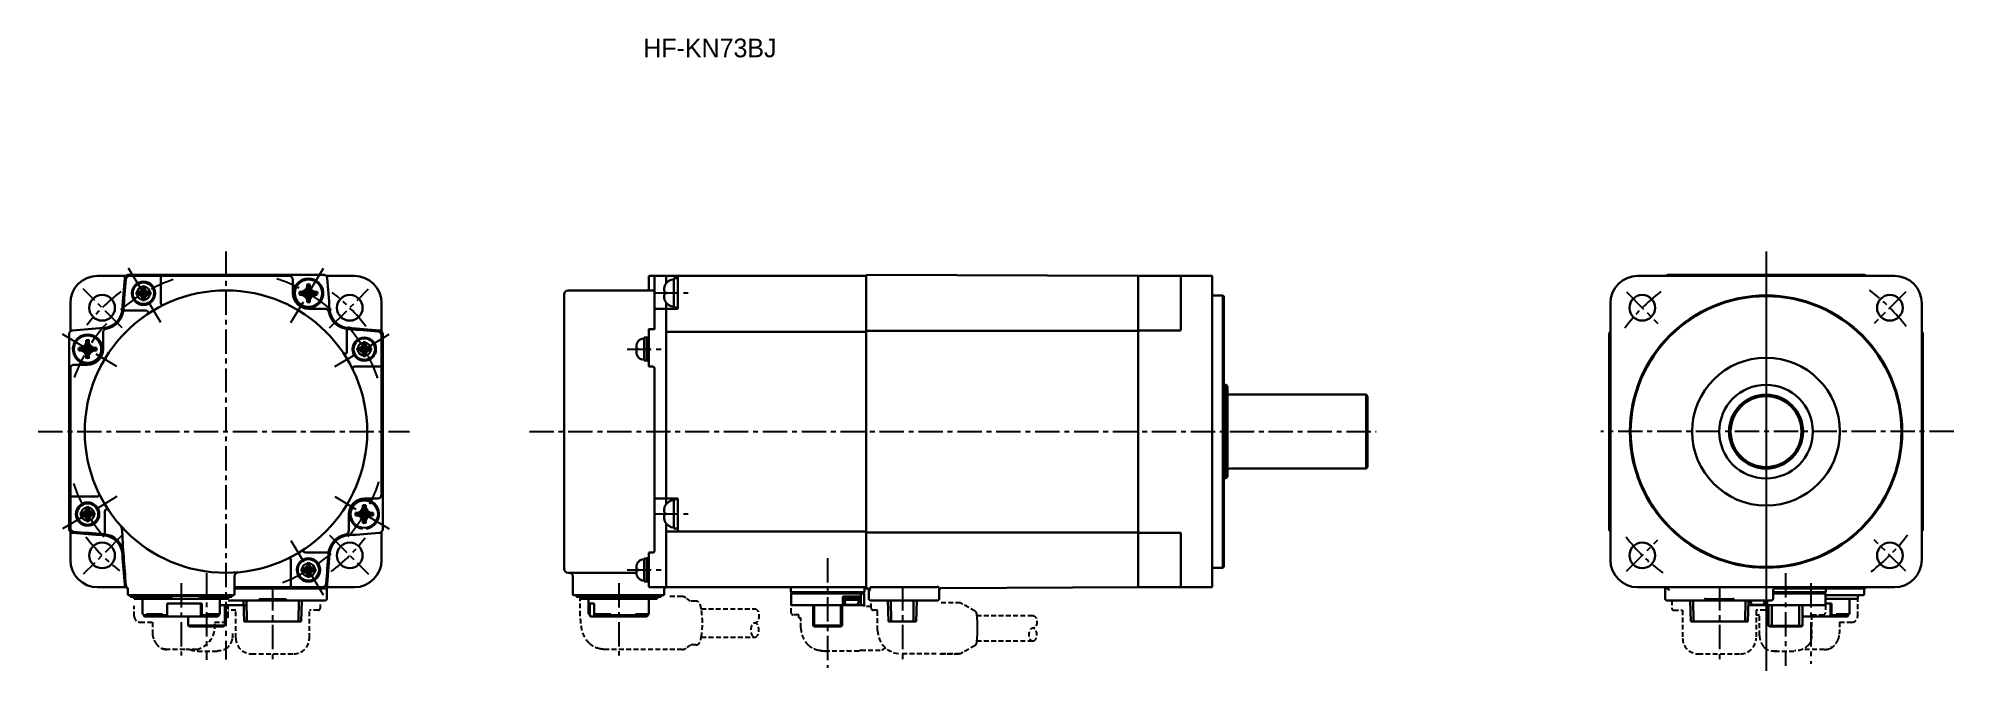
# Model space of a CAD drawing. Extents: x -38 to 455, y -38 to 124.
import ezdxf

# ---------------------------------------------------------------- set-up
doc = ezdxf.new("R2010")
doc.units = 0
doc.header["$MEASUREMENT"] = 0
doc.linetypes.add('CENTER', pattern=[2, 1.25, -0.25, 0.25, -0.25])
doc.linetypes.add('HIDDEN', pattern=[0.375, 0.25, -0.125])
doc.layers.get('0').update_dxf_attribs({"linetype": 'CONTINUOUS'})
for name, color, linetype, lineweight in [('CENTER', 7, 'CENTER', 25), ('HIDDEN', 3, 'HIDDEN', 25), ('OBJECT', 6, 'CONTINUOUS', 30)]:
    doc.layers.add(name, color=color, linetype=linetype, lineweight=lineweight)

msp = doc.modelspace()

# ---------------------------------------------------------------- texts
msp.add_text('HF-KN73BJ', height=4.8).set_placement((117.92, 119.22))

# ---------------------------------------------------------------- linework, layer by layer
at = {"layer": 'CENTER', "ltscale": 5}
for p, q in [((10.65, 69.26), (10.65, -35.6)), ((-6.06, 51.03), (-14.58, 65.32)), ((27.35, 51.03), (35.88, 65.32)), ((-16.01, 49.65), (-26.03, 59.68)), ((37.3, 49.65), (47.33, 59.68)), ((120.73, 58.64), (130.51, 58.64)), ((370.62, 58.89), (378.67, 50.83)), ((442.39, 58.89), (434.33, 50.83)), ((-17.38, 39.71), (-31.67, 48.23)), ((38.67, 39.71), (52.97, 48.23)), ((113.73, 44.2), (123.51, 44.2)), ((-37.58, 23), (57.79, 23)), ((88.64, 23), (306.33, 23)), ((454.73, 23), (364.02, 23)), ((-17.38, 6.29), (-31.67, -2.23)), ((38.67, 6.29), (52.97, -2.23)), ((120.73, 1.88), (130.51, 1.88)), ((-16.01, -3.65), (-26.03, -13.68)), ((37.3, -3.65), (47.33, -13.68)), ((370.62, -12.89), (378.67, -4.83)), ((442.39, -12.89), (434.33, -4.83)), ((27.35, -5.02), (35.88, -19.32)), ((165.3, -9.52), (165.3, -37.76)), ((5.65, -13.4), (5.65, -35.63)), ((113.73, -12.56), (123.51, -12.56)), ((411.5, -13.4), (411.5, -37.24)), ((-0.85, -16), (-0.85, -34.55)), ((22.65, -16.7), (22.65, -35.6)), ((111.6, -15.94), (111.6, -34.49)), ((111.6, -16), (111.6, -34.55)), ((184.5, -16.7), (184.5, -35.6)), ((394.5, -16.7), (394.5, -36.6)), ((418, -16), (418, -36.68))]:
    msp.add_line(p, q, dxfattribs=at)
at = {"layer": 'CENTER', "linetype": 'ByBlock', "ltscale": 5}
msp.add_line((406.5, 69.26), (406.5, -38.46), dxfattribs=at)
at = {"layer": 'CENTER', "ltscale": 5}
for centre, radius, start, end in [((10.65, 23), 41.4, 109.0802, 130.9656), ((10.65, 23), 41.4, 49.0848, 72.3369), ((406.5, 23), 45, 36.8795, 53.8191), ((10.65, 23), 45, 126.8872, 142.5962), ((10.65, 23), 45, 36.8872, 52.5962), ((406.5, 23), 45, 126.8795, 143.8191), ((10.65, 23), 41.4, 137.9285, 162.0582), ((10.65, 23), 41.4, 19.361, 40.5414), ((10.65, 23), 41.4, 319.3256, 343.1938), ((10.65, 23), 41.4, 198.8241, 220.7777), ((10.65, 23), 45, 216.8872, 232.5962), ((10.65, 23), 45, 306.8872, 322.5962), ((406.5, 23), 45, 216.8795, 233.8191), ((406.5, 23), 45, 306.8795, 323.8191), ((10.65, 23), 41.4, 290.5642, 310.7343)]:
    msp.add_arc(centre, radius, start, end, dxfattribs=at)
at = {"layer": 'HIDDEN', "ltscale": 5}
for p, q in [((101.72, -24.3), (101.72, -19)), ((127.9, -19.4), (124.31, -19.4)), ((127.9, -19.4), (124.31, -19.4)), ((430.05, -24.5), (430.05, -19)), ((-12.91, -24.5), (-12.91, -21.75)), ((11.2, -24.5), (11.2, -21.71)), ((13.2, -22.9), (11.2, -22.9)), ((13.2, -30.1), (13.2, -22.9)), ((32.1, -30.1), (32.1, -22.9)), ((34.4, -22.9), (32.1, -22.9)), ((34.9, -21.4), (34.9, -22.4)), ((130.09, -20.6), (128.83, -19.7)), ((131.45, -20.6), (130.06, -20.6)), ((132.8, -22.55), (133.32, -22.55)), ((132.8, -22.55), (146.59, -22.55)), ((155.93, -23.6), (155.93, -21.6)), ((157.87, -24.1), (156.43, -24.1)), ((157.87, -24.9), (157.87, -24.1)), ((176.5, -21.99), (174.66, -21.99)), ((176.5, -22.4), (176.5, -20.4)), ((178.15, -22.9), (177, -22.9)), ((178.15, -28.1), (178.15, -22.9)), ((199.45, -21), (194.12, -21)), ((199.49, -21), (199.49, -21)), ((203.2, -23.16), (199.94, -21.26)), ((203.6, -24.3), (218.05, -24.3)), ((382.25, -20.4), (382.25, -22.4)), ((382.75, -22.9), (385.05, -22.9)), ((385.05, -22.9), (385.05, -30.1)), ((406.25, -22.9), (403.95, -22.9)), ((403.95, -22.9), (403.95, -30.1)), ((403.95, -24.1), (404.82, -24.1)), ((404.82, -29.4), (404.82, -24.1)), ((406.75, -20.4), (406.75, -22.4)), ((418.18, -24.1), (418.18, -29.4)), ((418.18, -24.1), (421.24, -24.1)), ((421.74, -21.6), (421.74, -23.6)), ((-11.41, -26), (-8.26, -26)), ((-8.26, -26), (-8.26, -28.61)), ((-8.23, -29.03), (-8.23, -29.03)), ((7.71, -26), (9.7, -26)), ((157.87, -24.9), (158.42, -24.9)), ((158.37, -25.49), (158.32, -24.9)), ((158.42, -27.4), (158.42, -24.9)), ((425.38, -29.03), (425.38, -29.03)), ((425.4, -26), (425.4, -28.61)), ((425.4, -26), (428.55, -26)), ((-7.81, -30.63), (-7.81, -30.63)), ((0.06, -33), (-4.3, -33)), ((3.14, -33), (0.3, -33)), ((3.14, -33), (0.3, -33)), ((3.37, -33.4), (8.47, -33.4)), ((17.2, -34.1), (28.1, -34.1)), ((106.22, -32.69), (106.12, -32.66)), ((106.22, -32.69), (106.21, -32.69)), ((127.9, -33), (108.23, -33)), ((130.09, -31.8), (128.83, -32.7)), ((131.45, -31.8), (130.06, -31.8)), ((132.8, -29.85), (135.21, -29.85)), ((132.87, -29.85), (146.59, -29.85)), ((173.33, -33.4), (164.68, -33.4)), ((173.83, -33.21), (179.2, -33.21)), ((179.96, -32.79), (179.95, -32.79)), ((180.22, -32.63), (179.96, -32.79)), ((193.23, -34.1), (184.15, -34.1)), ((194.1, -34.1), (199.44, -34.1)), ((199.44, -34.1), (194.13, -34.1)), ((200.04, -33.78), (200.03, -33.79)), ((200.03, -33.79), (200.03, -33.79)), ((203.2, -31.94), (200.04, -33.78)), ((203.6, -30.8), (218.05, -30.8)), ((389.05, -34.1), (399.95, -34.1)), ((408.68, -33.4), (413.78, -33.4)), ((421.45, -33), (415.76, -33)), ((422.93, -32.76), (422.93, -32.76)), ((423.07, -32.69), (423.07, -32.7)), ((423.25, -32.28), (423.25, -32.28))]:
    msp.add_line(p, q, dxfattribs=at)
for points in [[(199.45, -21), (199.46, -21), (199.47, -21)], [(199.47, -21), (199.47, -21), (199.48, -21), (199.49, -21)], [(203.2, -23.16), (203.24, -23.15), (203.29, -23.17), (203.34, -23.22), (203.38, -23.32), (203.43, -23.45), (203.48, -23.61), (203.52, -23.81), (203.56, -24.04), (203.6, -24.3), (203.63, -24.59), (203.67, -24.9), (203.69, -25.23), (203.72, -25.59), (203.74, -25.96), (203.75, -26.35), (203.76, -26.74), (203.77, -27.14), (203.77, -27.55)], [(203.77, -27.55), (203.77, -27.96), (203.76, -28.36), (203.75, -28.75), (203.74, -29.14), (203.72, -29.51), (203.69, -29.87), (203.67, -30.2), (203.63, -30.51), (203.6, -30.8), (203.56, -31.06), (203.52, -31.29), (203.48, -31.49), (203.43, -31.65), (203.38, -31.78), (203.34, -31.87), (203.29, -31.93), (203.24, -31.95), (203.2, -31.94)], [(173.77, -33.13), (173.73, -33.19), (173.68, -33.25), (173.62, -33.3), (173.55, -33.34), (173.48, -33.38), (173.41, -33.39), (173.33, -33.4)], [(199.47, -34.1), (199.46, -34.1), (199.45, -34.1), (199.45, -34.1), (199.44, -34.1)], [(199.48, -34.1), (199.47, -34.1), (199.47, -34.1)]]:
    msp.add_lwpolyline(points, dxfattribs=at)
for centre, radius, start, end in [((-11.41, -24.5), 1.5, 180, 270), ((9.7, -24.5), 1.5, 270, 0), ((34.4, -22.4), 0.5, 270, 0), ((112.17, -26.2), 20.95, 349.9682, 10.0318), ((156.43, -23.6), 0.5, 180, 270), ((177, -22.4), 0.5, 180, 270), ((177, -22.4), 0.5, 180, 270), ((382.75, -22.4), 0.5, 180, 270), ((406.25, -22.4), 0.5, 270, 0), ((421.24, -23.6), 0.5, 270.0003, 0), ((428.55, -24.5), 1.5, 270, 0), ((1.66, -27.04), 6.14, 283.9166, 9.7887), ((158.96, -25.44), 0.6, 185, 203.4879), ((184.15, -28.1), 6, 180, 270), ((17.2, -30.1), 4, 180, 270), ((28.1, -30.1), 4, 270, 0), ((389.05, -30.1), 4, 180, 270), ((399.95, -30.1), 4, 270, 0)]:
    msp.add_arc(centre, radius, start, end, dxfattribs=at)
at = {"layer": 'HIDDEN', "ltscale": 5, "extrusion": (0, 0, -1)}
for centre, major_axis, ratio in [((146.59, -24.37), (0, -1.82), 0.582948), ((218.05, -25.92), (0, -1.63), 0.642959)]:
    msp.add_ellipse(centre, major_axis=major_axis, ratio=ratio, start_param=3.141593, end_param=6.283185, dxfattribs=at)
for centre, major_axis, ratio in [((146.59, -28.02), (0, -1.82), 0.582948), ((218.05, -29.17), (0, -1.63), 0.642959)]:
    msp.add_ellipse(centre, major_axis=major_axis, ratio=ratio, dxfattribs=at)
at = {"layer": 'HIDDEN', "ltscale": 5}
for points, knots in [([(128.83, -19.7), (128.77, -19.66), (128.62, -19.56), (128.35, -19.45), (128.08, -19.4), (127.93, -19.4), (127.9, -19.4)], [0, 0, 0, 0, 0.1953627, 0.536193, 0.8887688, 0.988796, 0.988796, 0.988796, 0.988796]), ([(104.01, -31.36), (103.94, -31.29), (103.79, -31.14), (102.09, -29.31), (101.9, -26.75), (101.72, -24.3)], [0, 0, 0, 0, 0.299383, 0.611969, 7.48529, 7.48529, 7.48529, 7.48529]), ([(132.8, -22.55), (132.78, -22.42), (132.74, -22.18), (132.68, -21.85), (132.6, -21.58), (132.51, -21.35), (132.4, -21.14), (132.26, -20.95), (132.07, -20.78), (131.83, -20.66), (131.62, -20.6), (131.49, -20.6), (131.45, -20.6)], [0, 0, 0, 0, 0.396311, 0.727432, 0.997554, 1.234024, 1.471373, 1.711385, 1.958656, 2.221889, 2.50018, 2.611996, 2.611996, 2.611996, 2.611996]), ([(199.49, -21), (199.55, -21.04), (199.68, -21.11), (199.83, -21.19), (199.92, -21.25), (199.94, -21.26)], [0, 0, 0, 0, 0.2161784, 0.4278267, 0.5190315, 0.5190315, 0.5190315, 0.5190315]), ([(-8.25, -28.66), (-8.25, -28.68), (-8.25, -28.72), (-8.25, -28.75), (-8.25, -28.76)], [0, 0, 0, 0, 0.070692, 0.1063707, 0.1063707, 0.1063707, 0.1063707]), ([(-8.25, -28.8), (-8.25, -28.81), (-8.25, -28.85), (-8.24, -28.88), (-8.24, -28.9)], [0, 0, 0, 0, 0.0517724, 0.1045831, 0.1045831, 0.1045831, 0.1045831]), ([(-8.24, -28.9), (-8.24, -28.92), (-8.24, -28.95), (-8.24, -28.99), (-8.23, -29.01)], [0, 0, 0, 0, 0.0538495, 0.1087386, 0.1087386, 0.1087386, 0.1087386]), ([(-8.23, -29.03), (-8.21, -29.21), (-8.17, -29.6), (-8.03, -30.13), (-7.88, -30.46), (-7.82, -30.62)], [0, 0, 0, 0, 0.55007, 1.146835, 1.647226, 1.647226, 1.647226, 1.647226]), ([(12.3, -28.89), (12.32, -29.27), (12.34, -29.76), (12.24, -30.24), (12.22, -30.34)], [0, 0, 0, 0, 1.150453, 1.460543, 1.460543, 1.460543, 1.460543]), ([(158.42, -27.4), (158.43, -27.71), (158.46, -28.31), (158.66, -29.17), (158.95, -29.93), (159.28, -30.56), (159.62, -31.07), (159.93, -31.46), (160.13, -31.69), (160.22, -31.78)], [0, 0, 0, 0, 0.915516, 1.821954, 2.638168, 3.347349, 3.952737, 4.453885, 4.854844, 4.854844, 4.854844, 4.854844]), ([(404.82, -29.4), (404.83, -29.61), (404.85, -30.03), (404.98, -30.61), (405.17, -31.13), (405.38, -31.54), (405.59, -31.87), (405.77, -32.12), (405.92, -32.3), (405.99, -32.41), (406.07, -32.48), (406.05, -32.51), (406.05, -32.51)], [0, 0, 0, 0, 0.638056, 1.247093, 1.796748, 2.266593, 2.652012, 2.956702, 3.18429, 3.33569, 3.411424, 3.413781, 3.413781, 3.413781, 3.413781]), ([(418.18, -29.4), (418.17, -29.6), (418.16, -29.99), (418.04, -30.54), (417.87, -31.03), (417.68, -31.44), (417.53, -31.68), (417.46, -31.78)], [0, 0, 0, 0, 0.593524, 1.163986, 1.68652, 2.142379, 2.525097, 2.525097, 2.525097, 2.525097]), ([(424.96, -30.63), (425.03, -30.47), (425.18, -30.13), (425.32, -29.6), (425.36, -29.21), (425.38, -29.03)], [0, 0, 0, 0, 0.515541, 1.112306, 1.662376, 1.662376, 1.662376, 1.662376]), ([(425.38, -29.03), (425.38, -29.01), (425.39, -28.94), (425.39, -28.86), (425.4, -28.8), (425.4, -28.78)], [0, 0, 0, 0, 0.079172, 0.1858322, 0.2547778, 0.2547778, 0.2547778, 0.2547778]), ([(425.4, -28.78), (425.4, -28.76), (425.4, -28.72), (425.4, -28.66), (425.4, -28.63), (425.4, -28.61)], [0, 0, 0, 0, 0.0509717, 0.1216637, 0.1668692, 0.1668692, 0.1668692, 0.1668692]), ([(-7.78, -30.7), (-7.76, -30.74), (-7.7, -30.86), (-7.59, -31.05), (-7.5, -31.19), (-7.46, -31.26)], [0, 0, 0, 0, 0.1278427, 0.4016793, 0.6487362, 0.6487362, 0.6487362, 0.6487362]), ([(-7.39, -31.37), (-7.35, -31.42), (-7.24, -31.57), (-7.06, -31.8), (-6.83, -32.03), (-6.62, -32.22), (-6.42, -32.37), (-6.26, -32.49), (-6.12, -32.58), (-6.01, -32.64), (-5.95, -32.67), (-5.93, -32.69), (-5.92, -32.69), (-5.92, -32.69)], [0, 0, 0, 0, 0.19217, 0.551105, 0.874487, 1.159989, 1.405966, 1.611336, 1.775921, 1.897988, 1.973605, 1.984734, 1.987808, 1.987808, 1.987808, 1.987808]), ([(-4.3, -33), (-4.47, -32.99), (-4.81, -32.98), (-5.31, -32.9), (-5.63, -32.81), (-5.78, -32.76)], [0, 0, 0, 0, 0.51048, 1.023656, 1.504693, 1.504693, 1.504693, 1.504693]), ([(-5.78, -32.76), (-5.68, -32.8), (-5.38, -32.89), (-4.89, -32.98), (-4.49, -32.99), (-4.3, -33)], [0, 0, 0, 0, 0.315703, 0.933631, 1.504653, 1.504653, 1.504653, 1.504653]), ([(1.39, -33), (1.46, -33.03), (1.81, -33.17), (2.47, -33.35), (3.07, -33.38), (3.37, -33.4)], [0, 0, 0, 0, 0.246072, 1.128099, 2.033415, 2.033415, 2.033415, 2.033415]), ([(11.11, -32.53), (10.95, -32.64), (10.6, -32.88), (9.98, -33.16), (9.26, -33.36), (8.74, -33.39), (8.47, -33.4)], [0, 0, 0, 0, 0.589514, 1.261982, 2.014626, 2.82382, 2.82382, 2.82382, 2.82382]), ([(12.22, -30.37), (12.2, -30.45), (12.13, -30.72), (11.98, -31.12), (11.76, -31.54), (11.56, -31.87), (11.38, -32.12), (11.23, -32.3), (11.16, -32.4), (11.13, -32.44)], [0, 0, 0, 0, 0.2731, 0.822755, 1.2926, 1.678018, 1.982709, 2.210297, 2.361697, 2.361697, 2.361697, 2.361697]), ([(104.01, -31.36), (104.2, -31.53), (104.59, -31.86), (105.24, -32.28), (105.71, -32.49), (105.94, -32.59)], [0, 0, 0, 0, 0.768343, 1.535967, 2.302965, 2.302965, 2.302965, 2.302965]), ([(106.12, -32.66), (106.11, -32.65), (106.06, -32.64), (106, -32.61), (105.96, -32.59), (105.94, -32.59)], [0, 0, 0, 0, 0.045587, 0.1385482, 0.1924989, 0.1924989, 0.1924989, 0.1924989]), ([(106.9, -32.86), (106.87, -32.86), (106.64, -32.81), (106.41, -32.74), (106.21, -32.69)], [0, 0, 0, 0, 0.0959738, 0.7044782, 0.7044782, 0.7044782, 0.7044782]), ([(106.9, -32.86), (106.87, -32.86), (106.64, -32.81), (106.41, -32.74), (106.22, -32.69)], [0, 0, 0, 0, 0.0940046, 0.7035614, 0.7035614, 0.7035614, 0.7035614]), ([(108.23, -33), (108, -32.99), (107.55, -32.98), (107.11, -32.9), (106.9, -32.86)], [0, 0, 0, 0, 0.695644, 1.346356, 1.346356, 1.346356, 1.346356]), ([(108.23, -33), (107.99, -32.99), (107.54, -32.98), (107.1, -32.9), (106.9, -32.86)], [0, 0, 0, 0, 0.72039, 1.346499, 1.346499, 1.346499, 1.346499]), ([(127.9, -33), (127.99, -32.99), (128.22, -32.98), (128.54, -32.88), (128.74, -32.76), (128.83, -32.7)], [0, 0, 0, 0, 0.2701433, 0.6800581, 0.9881946, 0.9881946, 0.9881946, 0.9881946]), ([(131.45, -31.8), (131.51, -31.8), (131.68, -31.79), (131.94, -31.7), (132.2, -31.52), (132.39, -31.29), (132.53, -31.03), (132.63, -30.74), (132.71, -30.4), (132.77, -30.09), (132.79, -29.9), (132.8, -29.85)], [0, 0, 0, 0, 0.180796, 0.503036, 0.810315, 1.115973, 1.401643, 1.68727, 2.022711, 2.459649, 2.610856, 2.610856, 2.610856, 2.610856]), ([(160.22, -31.78), (160.44, -31.96), (160.9, -32.33), (161.71, -32.77), (162.62, -33.12), (163.62, -33.35), (164.32, -33.38), (164.68, -33.4)], [0, 0, 0, 0, 0.844853, 1.761087, 2.742915, 3.775702, 4.836411, 4.836411, 4.836411, 4.836411]), ([(163.05, -33.14), (163.34, -33.21), (163.97, -33.36), (164.62, -33.39), (164.98, -33.4)], [0, 0, 0, 0, 0.88507, 1.945779, 1.945779, 1.945779, 1.945779]), ([(179.88, -32.83), (179.82, -32.86), (179.68, -32.94), (179.46, -33.07), (179.29, -33.16), (179.2, -33.21)], [0, 0, 0, 0, 0.1937074, 0.4790941, 0.7730454, 0.7730454, 0.7730454, 0.7730454]), ([(199.94, -33.84), (199.91, -33.86), (199.82, -33.91), (199.66, -33.99), (199.54, -34.06), (199.48, -34.1)], [0, 0, 0, 0, 0.1038025, 0.3148149, 0.5303925, 0.5303925, 0.5303925, 0.5303925]), ([(406.04, -32.53), (406.2, -32.64), (406.55, -32.88), (407.16, -33.16), (407.88, -33.36), (408.41, -33.39), (408.68, -33.4)], [0, 0, 0, 0, 0.589514, 1.261982, 2.014626, 2.82382, 2.82382, 2.82382, 2.82382]), ([(417.46, -31.78), (417.29, -31.96), (416.94, -32.33), (416.29, -32.77), (415.53, -33.12), (414.68, -33.35), (414.08, -33.38), (413.78, -33.4)], [0, 0, 0, 0, 0.729458, 1.515868, 2.355749, 3.237775, 4.143092, 4.143092, 4.143092, 4.143092]), ([(421.45, -33), (421.64, -32.99), (422.04, -32.98), (422.53, -32.89), (422.83, -32.8), (422.93, -32.76)], [0, 0, 0, 0, 0.571021, 1.18895, 1.504653, 1.504653, 1.504653, 1.504653]), ([(421.45, -33), (421.62, -32.99), (421.96, -32.98), (422.46, -32.9), (422.78, -32.81), (422.93, -32.76)], [0, 0, 0, 0, 0.51048, 1.023656, 1.504693, 1.504693, 1.504693, 1.504693]), ([(422.96, -32.76), (422.98, -32.75), (423.02, -32.73), (423.05, -32.71), (423.07, -32.7)], [0, 0, 0, 0, 0.0646372, 0.1283654, 0.1283654, 0.1283654, 0.1283654]), ([(423.07, -32.69), (423.07, -32.69), (423.08, -32.69), (423.1, -32.67), (423.16, -32.64), (423.27, -32.58), (423.4, -32.49), (423.57, -32.37), (423.77, -32.22), (423.98, -32.03), (424.2, -31.8), (424.42, -31.54), (424.55, -31.35), (424.61, -31.26)], [0, 0, 0, 0, 0.003074, 0.014203, 0.08982, 0.211887, 0.376472, 0.581842, 0.827819, 1.113321, 1.436703, 1.795637, 2.116791, 2.116791, 2.116791, 2.116791]), ([(423.25, -32.28), (423.25, -32.28), (423.25, -32.28), (423.25, -32.28), (423.26, -32.27), (423.26, -32.27)], [0, 0, 0, 0, 0.0002898, 0.00665124, 0.01279904, 0.01279904, 0.01279904, 0.01279904]), ([(423.25, -32.28), (423.25, -32.28), (423.25, -32.29), (423.25, -32.29), (423.25, -32.28)], [0, 0, 0, 0, 0.004733494, 0.007221511, 0.007221511, 0.007221511, 0.007221511]), ([(424.61, -31.26), (424.65, -31.19), (424.74, -31.05), (424.86, -30.84), (424.93, -30.69), (424.96, -30.63)], [0, 0, 0, 0, 0.247057, 0.5208935, 0.725684, 0.725684, 0.725684, 0.725684])]:
    msp.add_open_spline(points, degree=3, knots=knots, dxfattribs=at)
for points in [[(-8.26, -28.61), (-8.26, -28.63), (-8.26, -28.64), (-8.25, -28.66)], [(-8.25, -28.76), (-8.25, -28.77), (-8.25, -28.77), (-8.25, -28.78)], [(-8.25, -28.78), (-8.25, -28.78), (-8.25, -28.79), (-8.25, -28.8)], [(-8.23, -29.01), (-8.23, -29.02), (-8.23, -29.02), (-8.23, -29.03)], [(-7.82, -30.62), (-7.82, -30.62), (-7.81, -30.63), (-7.81, -30.63)], [(-7.81, -30.63), (-7.8, -30.65), (-7.79, -30.68), (-7.78, -30.7)], [(-7.46, -31.26), (-7.45, -31.27), (-7.45, -31.27), (-7.45, -31.28)], [(-7.45, -31.28), (-7.43, -31.31), (-7.41, -31.34), (-7.39, -31.37)], [(1.37, -33), (1.37, -33), (1.38, -33), (1.39, -33)], [(170.32, -33.38), (170.26, -33.39), (170.2, -33.39), (170.14, -33.4)], [(170.33, -33.38), (170.32, -33.38), (170.32, -33.38), (170.32, -33.38)], [(173.77, -33.12), (173.79, -33.15), (173.81, -33.18), (173.83, -33.21)], [(179.89, -32.83), (179.88, -32.83), (179.88, -32.83), (179.88, -32.83)], [(179.95, -32.79), (179.93, -32.8), (179.91, -32.81), (179.89, -32.83)], [(200.03, -33.79), (200, -33.8), (199.97, -33.82), (199.94, -33.84)], [(408.69, -33.33), (408.9, -33.35), (409.1, -33.38), (409.31, -33.4)], [(422.93, -32.76), (422.94, -32.76), (422.95, -32.76), (422.96, -32.76)]]:
    msp.add_open_spline(points, degree=3, dxfattribs=at)
at = {"layer": 'OBJECT'}
for p, q in [((-15.1, 63), (-22.35, 63)), ((-14.38, 63.3), (35.67, 63.3)), ((26.85, 63), (-14.1, 63)), ((-11.77, 58.84), (-11.18, 59.18)), ((-11.18, 59.18), (-10.83, 59.78)), ((-11.18, 57.94), (-9.93, 59.18)), ((-9.93, 57.94), (-11.18, 59.18)), ((-10.69, 59.58), (-11.01, 59.02)), ((-10.83, 59.78), (-10.83, 60.34)), ((-10.83, 60.34), (-10.69, 59.63)), ((-10.83, 59.78), (-10.69, 59.58)), ((-10.69, 57.49), (-10.41, 59.63)), ((-10.41, 57.49), (-10.69, 59.63)), ((-10.69, 59.63), (-10.69, 59.58)), ((-10.69, 57.55), (-10.41, 59.58)), ((-10.41, 57.55), (-10.69, 59.58)), ((-10.27, 60.34), (-10.41, 59.63)), ((-10.27, 59.78), (-10.41, 59.58)), ((-10.41, 59.58), (-10.41, 59.63)), ((-10.09, 59.02), (-10.41, 59.58)), ((-10.27, 60.34), (-10.27, 59.78)), ((-10.27, 59.78), (-9.93, 59.18)), ((-9.93, 59.18), (-9.33, 58.84)), ((-6.05, 62.8), (-6.05, 56.04)), ((27.85, 58.6), (27.85, 62)), ((30.29, 58.92), (31.05, 59.36)), ((31.26, 59.15), (30.55, 58.74)), ((31.05, 59.36), (31.49, 60.12)), ((31.05, 57.76), (32.64, 59.36)), ((32.64, 57.76), (31.05, 59.36)), ((31.67, 59.86), (31.26, 59.15)), ((31.49, 60.12), (31.49, 60.84)), ((31.49, 60.84), (31.67, 59.93)), ((31.49, 60.12), (31.67, 59.86)), ((31.67, 57.19), (32.02, 59.93)), ((31.67, 59.93), (31.67, 59.86)), ((32.02, 57.19), (31.67, 59.93)), ((31.67, 57.26), (32.02, 59.86)), ((32.02, 57.26), (31.67, 59.86)), ((32.2, 60.84), (32.02, 59.93)), ((32.2, 60.12), (32.02, 59.86)), ((32.02, 59.86), (32.02, 59.93)), ((32.43, 59.15), (32.02, 59.86)), ((32.2, 60.84), (32.2, 60.12)), ((32.2, 60.12), (32.64, 59.36)), ((33.14, 58.74), (32.43, 59.15)), ((32.64, 59.36), (33.4, 58.92)), ((43.65, 63), (36.39, 63)), ((120.8, 59.3), (98.6, 59.3)), ((119.3, 62.8), (119.3, 59.3)), ((123.8, 63), (119.5, 63)), ((120.8, 49.37), (120.8, 62.8)), ((123.54, 60.73), (123.54, 60.69)), ((123.54, 60.73), (123.54, 60.69)), ((123.8, 63), (123.8, 61.14)), ((124, 63), (175, 63)), ((126.8, 62.42), (125.8, 62.42)), ((125.8, 54.86), (125.8, 62.42)), ((125.8, 54.86), (125.8, 62.42)), ((126.8, 62.42), (125.8, 62.42)), ((126.8, 63), (126.8, 54.6)), ((175.2, -17.3), (175.2, 63.31)), ((245.1, 63), (175.2, 63.31)), ((245.1, -17), (245.1, 63)), ((245.3, 63), (264.1, 63)), ((256.1, 49.2), (256.1, 63)), ((264.1, 63), (264.1, -17)), ((439.5, 63), (373.5, 63)), ((431.53, 63.3), (381.47, 63.3)), ((-29.35, 56), (-29.35, 48.75)), ((-15.69, 54.44), (-15.7, 54.32)), ((-12.33, 58.84), (-11.62, 58.7)), ((-12.33, 58.84), (-11.77, 58.84)), ((-12.33, 58.28), (-11.62, 58.42)), ((-11.77, 58.28), (-12.33, 58.28)), ((-11.77, 58.84), (-11.57, 58.7)), ((-11.77, 58.28), (-11.57, 58.42)), ((-11.18, 57.94), (-11.77, 58.28)), ((-11.57, 58.7), (-11.62, 58.7)), ((-11.62, 58.7), (-9.48, 58.42)), ((-11.62, 58.42), (-9.48, 58.7)), ((-11.62, 58.42), (-11.57, 58.42)), ((-11.01, 59.02), (-11.57, 58.7)), ((-11.57, 58.7), (-9.54, 58.42)), ((-11.57, 58.42), (-9.54, 58.7)), ((-11.57, 58.42), (-11.01, 58.1)), ((-10.83, 57.34), (-11.18, 57.94)), ((-11.01, 58.1), (-10.69, 57.55)), ((-10.9, 55.84), (-10.9, 55.63)), ((-10.83, 57.34), (-10.69, 57.55)), ((-10.83, 56.78), (-10.69, 57.49)), ((-10.83, 56.78), (-10.83, 57.34)), ((-10.69, 57.55), (-10.69, 57.49)), ((-10.41, 57.55), (-10.09, 58.1)), ((-10.41, 57.49), (-10.41, 57.55)), ((-10.27, 57.34), (-10.41, 57.55)), ((-10.27, 56.78), (-10.41, 57.49)), ((-9.93, 57.94), (-10.27, 57.34)), ((-10.27, 57.34), (-10.27, 56.78)), ((-10.2, 55.63), (-10.2, 55.84)), ((-9.54, 58.7), (-10.09, 59.02)), ((-10.09, 58.1), (-9.54, 58.42)), ((-9.33, 58.28), (-9.93, 57.94)), ((-9.33, 58.84), (-9.54, 58.7)), ((-9.48, 58.7), (-9.54, 58.7)), ((-9.33, 58.28), (-9.54, 58.42)), ((-9.54, 58.42), (-9.48, 58.42)), ((-8.77, 58.84), (-9.48, 58.7)), ((-8.77, 58.28), (-9.48, 58.42)), ((-9.33, 58.84), (-8.77, 58.84)), ((-8.77, 58.28), (-9.33, 58.28)), ((29.57, 58.92), (30.29, 58.92)), ((29.57, 58.92), (30.47, 58.74)), ((29.57, 58.2), (30.47, 58.38)), ((30.29, 58.2), (29.57, 58.2)), ((30.29, 58.92), (30.55, 58.74)), ((30.29, 58.2), (30.55, 58.38)), ((31.05, 57.76), (30.29, 58.2)), ((30.47, 58.38), (33.22, 58.74)), ((30.55, 58.74), (30.47, 58.74)), ((30.47, 58.74), (33.22, 58.38)), ((30.47, 58.38), (30.55, 58.38)), ((30.55, 58.38), (33.14, 58.74)), ((30.55, 58.74), (33.14, 58.38)), ((30.55, 58.38), (31.26, 57.97)), ((31.49, 57), (31.05, 57.76)), ((31.26, 57.97), (31.67, 57.26)), ((31.4, 55.07), (31.4, 54.81)), ((31.49, 57), (31.67, 57.26)), ((31.49, 56.29), (31.67, 57.19)), ((31.49, 56.29), (31.49, 57)), ((31.67, 57.26), (31.67, 57.19)), ((36.08, 54.6), (31.85, 54.6)), ((32.02, 57.26), (32.43, 57.97)), ((32.02, 57.19), (32.02, 57.26)), ((32.2, 57), (32.02, 57.26)), ((32.2, 56.29), (32.02, 57.19)), ((32.64, 57.76), (32.2, 57)), ((32.2, 57), (32.2, 56.29)), ((32.29, 54.81), (32.29, 55.07)), ((32.43, 57.97), (33.14, 58.38)), ((33.4, 58.2), (32.64, 57.76)), ((33.4, 58.92), (33.14, 58.74)), ((33.22, 58.74), (33.14, 58.74)), ((33.14, 58.38), (33.22, 58.38)), ((33.4, 58.2), (33.14, 58.38)), ((34.12, 58.92), (33.22, 58.74)), ((34.12, 58.2), (33.22, 58.38)), ((33.4, 58.92), (34.12, 58.92)), ((34.12, 58.2), (33.4, 58.2)), ((50.65, 48.75), (50.65, 56)), ((97.6, -12.3), (97.6, 58.3)), ((126.8, 54.6), (121, 54.6)), ((123.3, 58.99), (123.54, 58.99)), ((123.3, 58.99), (123.54, 58.99)), ((123.54, 58.25), (123.3, 58.25)), ((123.54, 58.25), (123.3, 58.25)), ((123.54, 58.99), (123.54, 58.25)), ((123.54, 58.99), (123.54, 58.25)), ((123.54, 56.56), (123.54, 56.52)), ((123.54, 56.56), (123.54, 56.52)), ((123.8, 56.11), (123.8, 4.38)), ((123.8, 54.6), (123.8, 4.38)), ((126.8, 54.86), (125.8, 54.86)), ((126.8, 54.86), (125.8, 54.86)), ((264.3, 58), (266.9, 58)), ((266.9, 58), (266.9, -12)), ((266.9, 58), (267.1, 57.8)), ((267.1, 57.8), (267.1, -11.8)), ((366.5, 56), (366.5, -10)), ((446.5, -10), (446.5, 56)), ((-9.8, 54.1), (-15.5, 54.1)), ((42.09, 49.33), (41.97, 49.34)), ((119.5, 49.34), (120.3, 49.34)), ((-29.66, -2.03), (-29.66, 48.03)), ((-27.19, 44.56), (-26.47, 44.56)), ((-27.19, 44.56), (-26.28, 44.38)), ((-26.47, 44.56), (-25.71, 45)), ((-26.47, 44.56), (-26.21, 44.38)), ((-26.28, 44.02), (-23.54, 44.38)), ((-26.21, 44.38), (-26.28, 44.38)), ((-26.28, 44.38), (-23.54, 44.02)), ((-25.5, 44.79), (-26.21, 44.38)), ((-26.21, 44.02), (-23.61, 44.38)), ((-26.21, 44.38), (-23.61, 44.02)), ((-25.71, 45), (-25.27, 45.76)), ((-25.71, 43.4), (-24.12, 45)), ((-24.12, 43.4), (-25.71, 45)), ((-25.09, 45.5), (-25.5, 44.79)), ((-25.27, 45.76), (-25.27, 46.47)), ((-25.27, 46.47), (-25.09, 45.57)), ((-25.27, 45.76), (-25.09, 45.5)), ((-25.09, 42.83), (-24.73, 45.57)), ((-25.09, 45.57), (-25.09, 45.5)), ((-24.73, 42.83), (-25.09, 45.57)), ((-25.09, 42.9), (-24.73, 45.5)), ((-24.73, 42.9), (-25.09, 45.5)), ((-24.56, 46.47), (-24.73, 45.57)), ((-24.56, 45.76), (-24.73, 45.5)), ((-24.73, 45.5), (-24.73, 45.57)), ((-24.32, 44.79), (-24.73, 45.5)), ((-24.56, 46.47), (-24.56, 45.76)), ((-24.56, 45.76), (-24.12, 45)), ((-23.61, 44.38), (-24.32, 44.79)), ((-24.12, 45), (-23.35, 44.56)), ((-23.35, 44.56), (-23.61, 44.38)), ((-23.54, 44.38), (-23.61, 44.38)), ((-22.64, 44.56), (-23.54, 44.38)), ((-23.35, 44.56), (-22.64, 44.56)), ((-20.95, 44.2), (-20.95, 48.44)), ((41.75, 43.44), (41.75, 49.14)), ((44.43, 44.48), (44.99, 44.48)), ((44.43, 44.48), (45.14, 44.34)), ((44.99, 44.48), (45.58, 44.82)), ((44.99, 44.48), (45.19, 44.34)), ((45.14, 44.06), (47.28, 44.34)), ((45.19, 44.34), (45.14, 44.34)), ((45.14, 44.34), (47.28, 44.06)), ((45.75, 44.66), (45.19, 44.34)), ((45.19, 44.06), (47.22, 44.34)), ((45.19, 44.34), (47.22, 44.06)), ((45.58, 44.82), (45.93, 45.42)), ((45.58, 43.58), (46.83, 44.82)), ((46.83, 43.58), (45.58, 44.82)), ((46.07, 45.21), (45.75, 44.66)), ((45.93, 45.42), (45.93, 45.98)), ((45.93, 45.98), (46.07, 45.27)), ((45.93, 45.42), (46.07, 45.21)), ((46.07, 43.13), (46.35, 45.27)), ((46.07, 45.27), (46.07, 45.21)), ((46.35, 43.13), (46.07, 45.27)), ((46.07, 43.18), (46.35, 45.21)), ((46.35, 43.18), (46.07, 45.21)), ((46.49, 45.98), (46.35, 45.27)), ((46.49, 45.42), (46.35, 45.21)), ((46.35, 45.21), (46.35, 45.27)), ((46.67, 44.66), (46.35, 45.21)), ((46.49, 45.98), (46.49, 45.42)), ((46.49, 45.42), (46.83, 44.82)), ((47.22, 44.34), (46.67, 44.66)), ((46.83, 44.82), (47.43, 44.48)), ((47.43, 44.48), (47.22, 44.34)), ((47.28, 44.34), (47.22, 44.34)), ((47.99, 44.48), (47.28, 44.34)), ((47.43, 44.48), (47.99, 44.48)), ((50.65, 47.75), (50.65, 6.8)), ((50.95, 48.03), (50.95, -2.03)), ((116.21, 44.48), (116.43, 44.48)), ((116.43, 46), (116.43, 45.98)), ((116.43, 44.48), (116.43, 43.92)), ((118.8, 47.15), (118.1, 47.15)), ((118.1, 41.27), (118.1, 47.15)), ((119.3, 47.2), (118.8, 47.2)), ((118.8, 41.2), (118.8, 47.2)), ((119.3, 49.14), (119.3, 39.9)), ((123.8, 48.67), (175.2, 48.67)), ((175.2, 48.94), (245.1, 48.94)), ((255.9, 49), (245.3, 49)), ((366.2, 48.03), (366.2, -2.03)), ((446.8, -2.03), (446.8, 48.03)), ((-28.35, 40.2), (-24.95, 40.2)), ((-27.19, 43.84), (-26.28, 44.02)), ((-26.47, 43.84), (-27.19, 43.84)), ((-26.47, 43.84), (-26.21, 44.02)), ((-25.71, 43.4), (-26.47, 43.84)), ((-26.28, 44.02), (-26.21, 44.02)), ((-26.21, 44.02), (-25.5, 43.61)), ((-25.27, 42.64), (-25.71, 43.4)), ((-25.5, 43.61), (-25.09, 42.9)), ((-25.36, 40.71), (-25.36, 40.45)), ((-25.27, 42.64), (-25.09, 42.9)), ((-25.27, 41.92), (-25.09, 42.83)), ((-25.27, 41.92), (-25.27, 42.64)), ((-25.09, 42.9), (-25.09, 42.83)), ((-24.73, 42.9), (-24.32, 43.61)), ((-24.73, 42.83), (-24.73, 42.9)), ((-24.56, 42.64), (-24.73, 42.9)), ((-24.56, 41.92), (-24.73, 42.83)), ((-24.12, 43.4), (-24.56, 42.64)), ((-24.56, 42.64), (-24.56, 41.92)), ((-24.47, 40.45), (-24.47, 40.71)), ((-24.32, 43.61), (-23.61, 44.02)), ((-23.35, 43.84), (-24.12, 43.4)), ((-23.61, 44.02), (-23.54, 44.02)), ((-23.35, 43.84), (-23.61, 44.02)), ((-22.64, 43.84), (-23.54, 44.02)), ((-22.64, 43.84), (-23.35, 43.84)), ((50.45, 39.7), (43.69, 39.7)), ((44.43, 43.92), (45.14, 44.06)), ((44.99, 43.92), (44.43, 43.92)), ((44.99, 43.92), (45.19, 44.06)), ((45.58, 43.58), (44.99, 43.92)), ((45.14, 44.06), (45.19, 44.06)), ((45.19, 44.06), (45.75, 43.74)), ((45.93, 42.98), (45.58, 43.58)), ((45.75, 43.74), (46.07, 43.18)), ((45.86, 41.47), (45.86, 41.27)), ((45.93, 42.98), (46.07, 43.18)), ((45.93, 42.42), (46.07, 43.13)), ((45.93, 42.42), (45.93, 42.98)), ((46.07, 43.18), (46.07, 43.13)), ((46.35, 43.18), (46.67, 43.74)), ((46.35, 43.13), (46.35, 43.18)), ((46.49, 42.98), (46.35, 43.18)), ((46.49, 42.42), (46.35, 43.13)), ((46.83, 43.58), (46.49, 42.98)), ((46.49, 42.98), (46.49, 42.42)), ((46.56, 41.27), (46.56, 41.47)), ((46.67, 43.74), (47.22, 44.06)), ((47.43, 43.92), (46.83, 43.58)), ((47.22, 44.06), (47.28, 44.06)), ((47.43, 43.92), (47.22, 44.06)), ((47.99, 43.92), (47.28, 44.06)), ((47.99, 43.92), (47.43, 43.92)), ((116.43, 43.92), (116.21, 43.92)), ((116.43, 42.42), (116.43, 42.4)), ((118.8, 41.27), (118.1, 41.27)), ((119.3, 41.2), (118.8, 41.2)), ((119.5, 39.7), (120.3, 39.7)), ((-29.35, -1.75), (-29.35, 39.2)), ((120.8, 39.2), (120.8, -7.6)), ((267.7, 35), (267.1, 35)), ((267.7, 35), (268.1, 34.6)), ((267.7, 35), (267.7, 11)), ((268.1, 34.6), (268.1, 11.4)), ((268.5, 32.5), (303.7, 32.5)), ((303.7, 32.5), (303.7, 13.5)), ((303.7, 32.5), (304.1, 32.1)), ((304.1, 32.1), (304.1, 13.9)), ((267.7, 11), (267.1, 11)), ((267.7, 11), (268.1, 11.4)), ((268.5, 13.5), (303.7, 13.5)), ((303.7, 13.5), (304.1, 13.9)), ((-29.15, 6.3), (-22.4, 6.3)), ((49.65, 5.8), (46.3, 5.8)), ((121, 5.8), (126.8, 5.8)), ((125.8, -1.9), (125.8, 5.66)), ((126.8, 5.66), (125.8, 5.66)), ((125.8, -1.9), (125.8, 5.66)), ((126.8, 5.66), (125.8, 5.66)), ((126.8, 5.8), (126.8, -2.67)), ((-26.69, 2.08), (-26.13, 2.08)), ((-26.69, 2.08), (-25.98, 1.94)), ((-26.69, 1.52), (-25.98, 1.66)), ((-26.13, 1.52), (-26.69, 1.52)), ((-26.13, 2.08), (-25.54, 2.43)), ((-26.13, 2.08), (-25.93, 1.94)), ((-26.13, 1.52), (-25.93, 1.66)), ((-25.54, 1.18), (-26.13, 1.52)), ((-25.98, 1.94), (-23.84, 1.66)), ((-25.98, 1.66), (-23.84, 1.94)), ((-25.93, 1.94), (-25.98, 1.94)), ((-25.98, 1.66), (-25.93, 1.66)), ((-25.37, 2.26), (-25.93, 1.94)), ((-25.93, 1.94), (-23.9, 1.66)), ((-25.93, 1.66), (-23.9, 1.94)), ((-25.93, 1.66), (-25.37, 1.34)), ((-25.54, 2.43), (-25.19, 3.02)), ((-24.29, 1.18), (-25.54, 2.43)), ((-25.54, 1.18), (-24.29, 2.43)), ((-25.19, 0.58), (-25.54, 1.18)), ((-25.05, 2.82), (-25.37, 2.26)), ((-25.37, 1.34), (-25.05, 0.79)), ((-25.19, 3.02), (-25.19, 3.58)), ((-25.19, 3.58), (-25.05, 2.87)), ((-25.19, 3.02), (-25.05, 2.82)), ((-25.19, 0.58), (-25.05, 0.79)), ((-25.19, 0.02), (-25.05, 0.73)), ((-25.19, 0.02), (-25.19, 0.58)), ((-25.05, 2.87), (-25.05, 2.82)), ((-25.05, 0.73), (-24.77, 2.87)), ((-24.77, 0.73), (-25.05, 2.87)), ((-25.05, 0.79), (-24.77, 2.82)), ((-24.77, 0.79), (-25.05, 2.82)), ((-25.05, 0.79), (-25.05, 0.73)), ((-24.63, 3.58), (-24.77, 2.87)), ((-24.63, 3.02), (-24.77, 2.82)), ((-24.77, 2.82), (-24.77, 2.87)), ((-24.45, 2.26), (-24.77, 2.82)), ((-24.77, 0.79), (-24.45, 1.34)), ((-24.77, 0.73), (-24.77, 0.79)), ((-24.63, 0.58), (-24.77, 0.79)), ((-24.63, 0.02), (-24.77, 0.73)), ((-24.63, 3.58), (-24.63, 3.02)), ((-24.63, 3.02), (-24.29, 2.43)), ((-24.29, 1.18), (-24.63, 0.58)), ((-24.63, 0.58), (-24.63, 0.02)), ((-23.9, 1.94), (-24.45, 2.26)), ((-24.45, 1.34), (-23.9, 1.66)), ((-24.29, 2.43), (-23.7, 2.08)), ((-23.7, 1.52), (-24.29, 1.18)), ((-23.7, 2.08), (-23.9, 1.94)), ((-23.84, 1.94), (-23.9, 1.94)), ((-23.7, 1.52), (-23.9, 1.66)), ((-23.9, 1.66), (-23.84, 1.66)), ((-23.14, 2.08), (-23.84, 1.94)), ((-23.14, 1.52), (-23.84, 1.66)), ((-23.7, 2.08), (-23.14, 2.08)), ((-23.14, 1.52), (-23.7, 1.52)), ((-20.45, -3.14), (-20.45, 2.56)), ((42.25, 1.75), (42.25, -2.43)), ((43.93, 2.16), (44.84, 1.98)), ((43.93, 2.16), (44.65, 2.16)), ((43.93, 1.44), (44.84, 1.62)), ((44.65, 1.44), (43.93, 1.44)), ((44.65, 2.16), (45.41, 2.6)), ((44.65, 2.16), (44.91, 1.98)), ((44.65, 1.44), (44.91, 1.62)), ((45.41, 1), (44.65, 1.44)), ((44.84, 1.98), (47.58, 1.62)), ((44.91, 1.98), (44.84, 1.98)), ((44.84, 1.62), (47.58, 1.98)), ((44.84, 1.62), (44.91, 1.62)), ((45.62, 2.39), (44.91, 1.98)), ((44.91, 1.98), (47.51, 1.62)), ((44.91, 1.62), (47.51, 1.98)), ((44.91, 1.62), (45.62, 1.21)), ((45.41, 2.6), (45.85, 3.36)), ((47.01, 1), (45.41, 2.6)), ((45.41, 1), (47.01, 2.6)), ((45.85, 0.24), (45.41, 1)), ((46.03, 3.1), (45.62, 2.39)), ((45.62, 1.21), (46.03, 0.5)), ((45.85, 4.08), (46.03, 3.17)), ((45.85, 3.36), (45.85, 4.08)), ((45.85, 3.36), (46.03, 3.1)), ((45.85, 0.24), (46.03, 0.5)), ((45.85, -0.47), (46.03, 0.43)), ((45.85, -0.47), (45.85, 0.24)), ((46.39, 0.43), (46.03, 3.17)), ((46.03, 3.17), (46.03, 3.1)), ((46.03, 0.43), (46.39, 3.17)), ((46.39, 0.5), (46.03, 3.1)), ((46.03, 0.5), (46.39, 3.1)), ((46.03, 0.5), (46.03, 0.43)), ((46.57, 4.08), (46.39, 3.17)), ((46.57, 3.36), (46.39, 3.1)), ((46.39, 3.1), (46.39, 3.17)), ((46.8, 2.39), (46.39, 3.1)), ((46.39, 0.5), (46.8, 1.21)), ((46.57, 0.24), (46.39, 0.5)), ((46.39, 0.43), (46.39, 0.5)), ((46.57, -0.47), (46.39, 0.43)), ((46.57, 4.08), (46.57, 3.36)), ((46.57, 3.36), (47.01, 2.6)), ((47.01, 1), (46.57, 0.24)), ((46.57, 0.24), (46.57, -0.47)), ((47.51, 1.98), (46.8, 2.39)), ((46.8, 1.21), (47.51, 1.62)), ((47.01, 2.6), (47.77, 2.16)), ((47.77, 1.44), (47.01, 1)), ((47.77, 2.16), (47.51, 1.98)), ((47.58, 1.98), (47.51, 1.98)), ((47.77, 1.44), (47.51, 1.62)), ((47.51, 1.62), (47.58, 1.62)), ((48.48, 2.16), (47.58, 1.98)), ((48.48, 1.44), (47.58, 1.62)), ((47.77, 2.16), (48.48, 2.16)), ((48.48, 1.44), (47.77, 1.44)), ((123.3, 2.23), (123.54, 2.23)), ((123.3, 2.23), (123.54, 2.23)), ((123.54, 1.49), (123.3, 1.49)), ((123.54, 1.49), (123.3, 1.49)), ((123.54, 3.97), (123.54, 3.93)), ((123.54, 3.97), (123.54, 3.93)), ((123.54, 2.23), (123.54, 1.49)), ((123.54, 2.23), (123.54, 1.49)), ((-29.35, -2.74), (-29.35, -10)), ((-25.26, -0.92), (-25.26, -1.13)), ((-24.56, -1.13), (-24.56, -0.92)), ((-20.8, -3.33), (-20.67, -3.34)), ((50.65, -10), (50.65, -2.74)), ((123.54, -0.2), (123.54, -0.24)), ((123.54, -0.2), (123.54, -0.24)), ((123.8, -0.65), (123.8, -16.94)), ((123.8, -0.65), (123.8, -17)), ((123.8, -2.67), (175.2, -2.67)), ((126.8, -1.9), (125.8, -1.9)), ((126.8, -1.9), (125.8, -1.9)), ((175.2, -2.94), (245.1, -2.94)), ((245.3, -3), (255.9, -3)), ((256.1, -16.8), (256.1, -3.2)), ((31.09, -8.1), (36.79, -8.1)), ((36.98, -8.44), (36.99, -8.32)), ((118.8, -9.61), (118.1, -9.61)), ((118.1, -15.49), (118.1, -9.61)), ((119.3, -9.56), (118.8, -9.56)), ((118.8, -15.56), (118.8, -9.56)), ((119.3, -8.3), (119.3, -16.8)), ((120.3, -8.1), (119.5, -8.1)), ((12.85, -14.16), (12.85, -18.8)), ((27.35, -16.8), (27.35, -10.04)), ((30.07, -12.28), (30.63, -12.28)), ((30.07, -12.28), (30.77, -12.42)), ((30.07, -12.84), (30.77, -12.7)), ((30.63, -12.84), (30.07, -12.84)), ((30.63, -12.28), (31.22, -11.94)), ((30.63, -12.28), (30.83, -12.42)), ((30.63, -12.84), (30.83, -12.7)), ((31.22, -13.18), (30.63, -12.84)), ((30.83, -12.42), (30.77, -12.42)), ((30.77, -12.7), (32.92, -12.42)), ((30.77, -12.42), (32.92, -12.7)), ((30.77, -12.7), (30.83, -12.7)), ((31.39, -12.1), (30.83, -12.42)), ((30.83, -12.7), (32.86, -12.42)), ((30.83, -12.42), (32.86, -12.7)), ((30.83, -12.7), (31.39, -13.02)), ((31.22, -11.94), (31.57, -11.34)), ((32.47, -13.18), (31.22, -11.94)), ((31.22, -13.18), (32.47, -11.94)), ((31.57, -13.78), (31.22, -13.18)), ((31.71, -11.55), (31.39, -12.1)), ((31.39, -13.02), (31.71, -13.58)), ((31.57, -10.78), (31.71, -11.49)), ((31.57, -11.34), (31.57, -10.78)), ((31.57, -11.34), (31.71, -11.55)), ((31.57, -13.78), (31.71, -13.58)), ((31.57, -14.34), (31.71, -13.63)), ((31.57, -14.34), (31.57, -13.78)), ((31.99, -13.63), (31.71, -11.49)), ((31.71, -13.63), (31.99, -11.49)), ((31.71, -11.49), (31.71, -11.55)), ((31.99, -13.58), (31.71, -11.55)), ((31.71, -13.58), (31.99, -11.55)), ((31.71, -13.58), (31.71, -13.63)), ((32.13, -10.78), (31.99, -11.49)), ((32.13, -11.34), (31.99, -11.55)), ((31.99, -11.55), (31.99, -11.49)), ((32.31, -12.1), (31.99, -11.55)), ((31.99, -13.58), (32.31, -13.02)), ((32.13, -13.78), (31.99, -13.58)), ((31.99, -13.63), (31.99, -13.58)), ((32.13, -14.34), (31.99, -13.63)), ((32.13, -10.78), (32.13, -11.34)), ((32.13, -11.34), (32.47, -11.94)), ((32.47, -13.18), (32.13, -13.78)), ((32.13, -13.78), (32.13, -14.34)), ((32.86, -12.42), (32.31, -12.1)), ((32.31, -13.02), (32.86, -12.7)), ((32.47, -11.94), (33.06, -12.28)), ((33.06, -12.84), (32.47, -13.18)), ((33.06, -12.28), (32.86, -12.42)), ((32.92, -12.42), (32.86, -12.42)), ((32.86, -12.7), (32.92, -12.7)), ((33.06, -12.84), (32.86, -12.7)), ((33.62, -12.28), (32.92, -12.42)), ((33.62, -12.84), (32.92, -12.7)), ((33.06, -12.28), (33.62, -12.28)), ((33.62, -12.84), (33.06, -12.84)), ((116.16, -13.3), (98.6, -13.3)), ((99.8, -14.26), (99.8, -18.8)), ((116.21, -12.28), (116.43, -12.28)), ((116.43, -12.84), (116.21, -12.84)), ((116.43, -10.76), (116.43, -10.78)), ((116.43, -12.28), (116.43, -12.84)), ((116.43, -14.34), (116.43, -14.36)), ((264.3, -12), (266.9, -12)), ((266.9, -12), (267.1, -11.8)), ((-22.35, -17), (-15.1, -17)), ((-14.55, -17.5), (-14.55, -18.8)), ((12.65, -19), (-14.35, -19)), ((-13.91, -19), (-13.91, -19.3)), ((-13.71, -19.5), (-3.33, -19.5)), ((-12.91, -20), (-12.91, -19.5)), ((-3.13, -19.3), (-3.13, -19)), ((-3.13, -19.2), (3.74, -19.2)), ((3.72, -19.3), (3.72, -19.2)), ((3.74, -19.2), (3.74, -19)), ((3.92, -19.5), (12, -19.5)), ((11.2, -20), (11.2, -19.5)), ((12.2, -19), (12.2, -19.3)), ((35.4, -17), (12.85, -17)), ((36.59, -17.3), (12.89, -17.3)), ((31.5, -15.29), (31.5, -15.49)), ((32.2, -15.49), (32.2, -15.29)), ((36.61, -17.07), (36.61, -19.9)), ((36.62, -17), (43.65, -17)), ((123.1, -19), (100, -19)), ((100.72, -19), (100.72, -19.3)), ((100.92, -19.5), (102.21, -19.5)), ((101.72, -20), (101.72, -19.5)), ((102.04, -19.2), (102.04, -19)), ((102.04, -19.2), (102.12, -19.2)), ((102.12, -19), (102.12, -19.3)), ((102.32, -19.5), (122.27, -19.5)), ((118.8, -15.49), (118.1, -15.49)), ((119.3, -15.56), (118.8, -15.56)), ((119.5, -17), (123.8, -17)), ((121.47, -20), (121.47, -19.5)), ((122.47, -19), (122.47, -19.3)), ((123.3, -17.5), (123.3, -18.8)), ((175, -17), (124, -17)), ((155.82, -18.1), (155.82, -17.2)), ((156.23, -18.3), (155.93, -18.6)), ((165.3, -18.6), (155.93, -18.6)), ((155.93, -21.6), (155.93, -18.6)), ((174.57, -18.3), (156.02, -18.3)), ((165.3, -18.3), (156.23, -18.3)), ((165.3, -18.3), (174.36, -18.3)), ((165.3, -18.6), (174.66, -18.6)), ((169.2, -19.4), (173.8, -19.4)), ((169.2, -21.6), (169.2, -19.4)), ((173.65, -19.4), (169.25, -19.4)), ((169.25, -19.7), (169.25, -19.4)), ((173.5, -18.3), (173.8, -18.6)), ((173.65, -19.7), (173.65, -19.4)), ((173.8, -21.6), (173.8, -18.6)), ((174.36, -18.3), (174.66, -18.6)), ((174.66, -21.6), (174.66, -18.6)), ((174.77, -18.1), (174.77, -17.2)), ((175.2, -17.3), (175.47, -17.3)), ((175.85, -17.8), (175.85, -19.9)), ((176.35, -17.01), (193.23, -17.01)), ((194, -17.34), (194, -19.9)), ((245.1, -17), (194.46, -17.22)), ((264.1, -17), (245.3, -17)), ((373.5, -17), (439.5, -17)), ((380.54, -17.01), (380.54, -19.9)), ((380.54, -17.01), (380.61, -17.01)), ((408.33, -17.72), (408.33, -19.9)), ((421.65, -18.3), (408.33, -18.3)), ((411.5, -18.3), (408.33, -18.3)), ((411.5, -18.6), (408.33, -18.6)), ((408.77, -17.3), (431.53, -17.3)), ((411.5, -18.3), (421.44, -18.3)), ((411.5, -18.6), (421.74, -18.6)), ((421.44, -18.3), (421.74, -18.6)), ((421.74, -18.6), (421.74, -21.6)), ((431.5, -19), (421.74, -19)), ((421.85, -18.1), (421.85, -17.3)), ((430.05, -20), (430.05, -19)), ((431.7, -17.29), (431.7, -18.8)), ((11.2, -20), (-12.91, -20)), ((-12.91, -20), (-2.47, -20)), ((-10.81, -20), (-10.81, -23.9)), ((-10.57, -23.9), (-10.81, -23.9)), ((-10.57, -23.9), (-10.57, -24.2)), ((-10.57, -24.2), (-9.79, -24.2)), ((-10.28, -24.5), (-10.57, -24.2)), ((5.61, -24.5), (-10.28, -24.5)), ((-9.79, -24.2), (-9.79, -23.9)), ((-5.67, -23.9), (-9.79, -23.9)), ((-9.5, -24.5), (-9.79, -24.2)), ((-5.71, -24.5), (-5.67, -24.2)), ((-5.67, -23.9), (-5.67, -24.2)), ((-5.67, -24.2), (-4.48, -24.2)), ((-4.52, -24.5), (-4.48, -24.2)), ((-4.48, -21.2), (4.45, -21.2)), ((-4.48, -24.2), (-4.48, -21.2)), ((0.97, -24.5), (0.97, -26.8)), ((4.17, -24.5), (4.17, -21.2)), ((4.45, -24.2), (4.42, -24.5)), ((4.45, -21.2), (4.45, -24.2)), ((4.45, -24.2), (5.65, -24.2)), ((5.65, -24.2), (5.61, -24.5)), ((5.65, -24.2), (5.65, -23.9)), ((9.1, -23.9), (5.65, -23.9)), ((8.57, -24.5), (5.67, -24.5)), ((8.87, -24.2), (8.57, -24.5)), ((8.87, -23.9), (8.87, -24.2)), ((9.1, -20), (9.1, -23.9)), ((9.1, -21.6), (15.88, -21.6)), ((10.32, -26.8), (10.32, -21.6)), ((36.11, -20.4), (11.2, -20.4)), ((15.29, -25.8), (15.12, -20.4)), ((15.91, -20.4), (15.98, -25.8)), ((19.15, -20.38), (19.15, -20.1)), ((26.15, -20.1), (19.15, -20.1)), ((26.15, -20.38), (19.15, -20.38)), ((26.15, -20.38), (26.15, -20.1)), ((29.32, -25.8), (29.39, -20.4)), ((30.17, -20.4), (30.01, -25.8)), ((121.47, -19.93), (101.72, -19.93)), ((121.47, -20), (101.72, -20)), ((103.82, -20), (103.82, -23.9)), ((104.05, -23.9), (103.82, -23.9)), ((104.05, -23.9), (104.05, -24.2)), ((104.35, -24.5), (104.05, -24.2)), ((104.05, -24.2), (104.2, -24.2)), ((104.2, -24.2), (104.2, -21.2)), ((104.2, -21.2), (105.3, -21.2)), ((104.5, -24.5), (104.2, -24.2)), ((118.84, -24.5), (104.35, -24.5)), ((105.3, -21.2), (105.3, -24.2)), ((105.3, -24.2), (105.6, -24.5)), ((105.3, -24.2), (105.44, -24.2)), ((109.57, -23.9), (105.44, -23.9)), ((105.44, -24.2), (105.44, -23.9)), ((105.44, -24.2), (105.74, -24.5)), ((109.57, -24.2), (109.53, -24.5)), ((109.57, -23.9), (109.57, -24.2)), ((109.57, -24.2), (115.92, -24.2)), ((115.88, -24.5), (115.92, -24.2)), ((119.37, -23.9), (115.92, -23.9)), ((115.92, -24.2), (115.92, -23.9)), ((118.84, -24.5), (119.14, -24.2)), ((119.14, -23.9), (119.14, -24.2)), ((119.37, -20), (119.37, -23.9)), ((165.3, -21.6), (155.93, -21.6)), ((161.57, -26.8), (161.57, -21.6)), ((161.87, -27.1), (161.87, -21.6)), ((162.12, -21.6), (174.66, -21.6)), ((165.3, -21.6), (174.66, -21.6)), ((168.72, -27.1), (168.72, -21.6)), ((169.02, -26.8), (169.02, -21.6)), ((169.25, -19.7), (171.45, -19.7)), ((169.25, -20.2), (169.25, -19.7)), ((173.65, -20.2), (169.25, -20.2)), ((169.7, -20.2), (173.2, -20.2)), ((169.7, -20.2), (169.7, -20.9)), ((170.3, -21.5), (171.45, -21.5)), ((173.65, -19.7), (171.45, -19.7)), ((172.6, -21.5), (171.45, -21.5)), ((173.2, -20.2), (173.2, -20.9)), ((173.65, -20.2), (173.65, -19.7)), ((174.66, -21.99), (174.66, -21.6)), ((193.5, -20.4), (176.35, -20.4)), ((180.96, -25.8), (180.79, -20.4)), ((181.58, -20.4), (181.65, -25.8)), ((187.34, -25.8), (187.41, -20.4)), ((188.2, -20.4), (188.03, -25.8)), ((381.04, -20.4), (407.83, -20.4)), ((387.14, -25.8), (386.97, -20.4)), ((387.76, -20.4), (387.83, -25.8)), ((398.01, -20.1), (390.99, -20.1)), ((391, -20.1), (391, -20.2)), ((398, -20.2), (398, -20.1)), ((401.17, -25.8), (401.24, -20.4)), ((402.03, -20.4), (401.86, -25.8)), ((411.5, -21.6), (401.99, -21.6)), ((402.6, -20.4), (402.6, -20.9)), ((403.2, -21.5), (404.35, -21.5)), ((405.5, -21.5), (404.35, -21.5)), ((406.1, -20.4), (406.1, -20.9)), ((406.6, -21.6), (406.6, -20.4)), ((421.74, -21.6), (406.75, -21.6)), ((407.15, -21.6), (407.15, -26.9)), ((407.95, -21.6), (407.95, -26.9)), ((411.5, -21.6), (421.74, -21.6)), ((415.05, -21.6), (415.05, -26.9)), ((415.85, -21.6), (415.85, -26.9)), ((424.46, -24.5), (415.85, -24.5)), ((421.74, -20), (430.05, -20)), ((421.74, -20), (430.05, -20)), ((421.74, -21.2), (423.31, -21.2)), ((423.03, -24.5), (423.03, -21.2)), ((423.31, -24.2), (423.27, -24.5)), ((423.31, -21.2), (423.31, -24.2)), ((423.31, -24.2), (424.5, -24.2)), ((424.5, -24.2), (424.46, -24.5)), ((424.5, -23.9), (427.95, -23.9)), ((424.5, -24.2), (424.5, -23.9)), ((427.42, -24.5), (424.52, -24.5)), ((427.42, -24.5), (427.72, -24.2)), ((427.72, -23.9), (427.72, -24.2)), ((427.95, -20), (427.95, -23.9)), ((1.29, -27.1), (0.97, -26.8)), ((0.97, -26.8), (10.32, -26.8)), ((10.01, -27.1), (1.29, -27.1)), ((10.01, -27.1), (10.32, -26.79)), ((15.29, -25.8), (30.01, -25.8)), ((161.57, -26.8), (161.87, -27.1)), ((161.57, -26.8), (169.02, -26.8)), ((161.87, -27.1), (165.3, -27.1)), ((165.3, -27.1), (168.72, -27.1)), ((168.72, -27.1), (169.02, -26.8)), ((180.96, -25.8), (188.03, -25.8)), ((387.14, -25.8), (401.86, -25.8)), ((407.15, -26.9), (415.85, -26.9)), ((407.15, -26.9), (407.35, -27.1)), ((407.35, -27.1), (415.65, -27.1)), ((407.95, -26.9), (408.03, -27.1)), ((415.05, -26.9), (414.97, -27.1)), ((415.85, -26.9), (415.65, -27.1)), ((-5.92, -32.69), (-5.92, -32.7)), ((-5.78, -32.76), (-5.78, -32.76))]:
    msp.add_line(p, q, dxfattribs=at)
for centre, radius in [((10.65, 23), 36.3), ((-10.55, 58.56), 3), ((-10.55, 58.56), 2.75), ((-10.55, 58.56), 1.7), ((31.85, 58.56), 3.52), ((-21.17, 54.82), 3.3), ((42.47, 54.82), 3.3), ((374.68, 54.82), 3.3), ((406.5, 23), 35), ((406.5, 23), 34.8), ((438.32, 54.82), 3.3), ((-24.91, 44.2), 3.52), ((46.21, 44.2), 3), ((46.21, 44.2), 2.75), ((46.21, 44.2), 1.7), ((406.5, 23), 19), ((406.5, 23), 12.02), ((406.5, 23), 9.5), ((406.5, 23), 9.1), ((46.21, 1.8), 3.52), ((-24.91, 1.8), 3), ((-24.91, 1.8), 2.75), ((-24.91, 1.8), 1.7), ((-21.17, -8.82), 3.3), ((31.85, -12.56), 3), ((31.85, -12.56), 2.75), ((42.47, -8.82), 3.3), ((374.68, -8.82), 3.3), ((438.32, -8.82), 3.3), ((31.85, -12.56), 1.7)]:
    msp.add_circle(centre, radius, dxfattribs=at)
for centre, radius, start, end in [((-22.35, 56), 7, 90, 180), ((443.24, 23), 460.3, 175.0911, 176.0804), ((443.24, 23), 460, 175.1259, 176.0804), ((-14.1, 62), 1, 90, 175.1259), ((-10.55, 58.56), 2.95, 276.8139, 263.1861), ((-10.55, 58.56), 1.8, 81.0509, 98.949), ((-10.55, 58.56), 1.08, 82.5518, 97.4482), ((-6.25, 62.8), 0.2, 0, 90), ((26.85, 62), 1, 0, 90), ((31.85, 58.56), 3.78, 276.8139, 263.1861), ((31.85, 58.56), 2.3, 81.0509, 98.949), ((31.85, 58.56), 1.38, 82.5518, 97.4482), ((-421.94, 23), 460.3, 3.9196, 4.9089), ((43.65, 56), 7, 0, 90), ((98.6, 58.3), 1, 90, 180), ((119.5, 62.8), 0.2, 90, 180), ((121, 62.8), 0.2, 90, 180), ((125.8, 59.6), 2.53, 90, 153.5227), ((125.8, 59.6), 2.53, 90, 153.5227), ((124, 62.8), 0.2, 90, 180), ((175, 62.8), 0.2, 0, 90), ((175, 62.8), 0.2, 0, 90), ((245.3, 62.8), 0.2, 90, 180), ((373.5, 56), 7, 90, 180), ((439.5, 56), 7, 0, 90), ((-21.17, 54.82), 5.2, 273.9196, 356.0804), ((-21.17, 54.82), 5.5, 280.8164, 356.0804), ((-15.5, 54.3), 0.2, 174.7677, 270), ((-10.55, 58.56), 1.8, 171.051, 188.949), ((-10.55, 58.56), 1.08, 172.5518, 187.4482), ((-10.55, 58.56), 1.8, 261.051, 278.949), ((-10.55, 58.56), 1.08, 262.5518, 277.4482), ((-10.55, 58.56), 1.08, 352.5518, 7.4482), ((-10.55, 58.56), 1.8, 351.0509, 8.949), ((-5.55, 56.04), 0.5, 180, 296.1178), ((31.85, 58.6), 4, 180, 270), ((31.85, 58.56), 2.3, 171.051, 188.949), ((31.85, 58.56), 1.38, 172.5518, 187.4482), ((31.85, 58.56), 2.3, 261.051, 278.949), ((31.85, 58.56), 1.38, 262.5518, 277.4482), ((31.85, 58.56), 1.38, 352.5518, 7.4482), ((31.85, 58.56), 2.3, 351.0509, 8.949), ((36.08, 53.6), 1, 10.8164, 90), ((42.47, 54.82), 5.2, 183.9196, 266.0804), ((121, 54.4), 0.2, 90, 180), ((125.8, 57.65), 2.53, 206.4773, 270), ((125.8, 57.65), 2.53, 206.4773, 270), ((264.3, 58.2), 0.2, 180, 270), ((10.65, -409.59), 460.3, 93.9196, 94.9089), ((-19.95, 48.44), 1, 100.8164, 180), ((-9.8, 53.6), 0.5, 303.7446, 90), ((42.47, 54.82), 5.5, 190.8164, 266.0804), ((41.95, 49.14), 0.2, 84.7676, 180), ((10.65, -409.59), 460, 85.1259, 86.0804), ((10.65, -409.59), 460.3, 85.0911, 86.0804), ((-24.91, 44.2), 3.78, 276.8139, 263.1861), ((-24.91, 44.2), 2.3, 171.051, 188.949), ((-24.91, 44.2), 1.38, 172.5518, 187.4482), ((-24.91, 44.2), 2.3, 81.0509, 98.949), ((-24.91, 44.2), 1.38, 82.5518, 97.4482), ((-24.91, 44.2), 1.38, 352.5518, 7.4482), ((-24.91, 44.2), 2.3, 351.0509, 8.949), ((46.21, 44.2), 2.95, 276.8139, 263.1861), ((46.21, 44.2), 1.8, 171.051, 188.949), ((46.21, 44.2), 1.08, 172.5518, 187.4482), ((46.21, 44.2), 1.8, 81.0509, 98.949), ((46.21, 44.2), 1.08, 82.5518, 97.4482), ((46.21, 44.2), 1.08, 352.5518, 7.4482), ((46.21, 44.2), 1.8, 351.0509, 8.949), ((49.65, 47.75), 1, 0, 85.1259), ((118.1, 45.02), 1.93, 90, 149.4197), ((245.3, 48.81), 0.2, 90, 180), ((245.3, 48.8), 0.2, 90, 180), ((255.9, 49.2), 0.2, 270, 0), ((-28.35, 39.2), 1, 90, 180), ((-24.91, 44.2), 2.3, 261.051, 278.949), ((-24.91, 44.2), 1.38, 262.5518, 277.4482), ((-24.95, 44.2), 4, 270, 0), ((41.25, 43.44), 0.5, 213.7446, 0), ((43.69, 39.2), 0.5, 90, 206.1178), ((46.21, 44.2), 1.8, 261.051, 278.949), ((46.21, 44.2), 1.08, 262.5518, 277.4482), ((50.45, 39.9), 0.2, 270, 0), ((118.1, 43.38), 1.93, 210.5803, 270), ((119.5, 39.9), 0.2, 180, 270), ((120.3, 39.2), 0.5, 0, 90), ((268.5, 32.9), 0.4, 180, 270), ((268.5, 13.1), 0.4, 90, 180), ((-29.15, 6.1), 0.2, 90, 180), ((-22.4, 6.8), 0.5, 270, 26.1178), ((46.3, 1.75), 4.05, 90, 180), ((46.21, 1.8), 3.78, 276.8139, 263.1861), ((49.65, 6.8), 1, 270, 0), ((121, 6), 0.2, 180, 270), ((125.8, 2.84), 2.53, 90, 153.5227), ((125.8, 2.84), 2.53, 90, 153.5227), ((-24.91, 1.8), 2.95, 276.8139, 263.1861), ((-24.91, 1.8), 1.8, 171.051, 188.949), ((-24.91, 1.8), 1.08, 172.5518, 187.4482), ((-24.91, 1.8), 1.8, 81.0509, 98.949), ((-24.91, 1.8), 1.8, 261.051, 278.949), ((-24.91, 1.8), 1.08, 82.5518, 97.4482), ((-24.91, 1.8), 1.08, 262.5518, 277.4482), ((-24.91, 1.8), 1.08, 352.5518, 7.4482), ((-24.91, 1.8), 1.8, 351.0509, 8.949), ((-19.95, 2.56), 0.5, 33.7446, 180), ((46.21, 1.8), 2.3, 171.051, 188.949), ((46.21, 1.8), 1.38, 172.5518, 187.4482), ((46.21, 1.8), 2.3, 81.0509, 98.949), ((46.21, 1.8), 1.38, 82.5518, 97.4482), ((46.21, 1.8), 1.38, 262.5518, 277.4482), ((46.21, 1.8), 1.38, 352.5518, 7.4482), ((46.21, 1.8), 2.3, 351.0509, 8.949), ((-28.35, -1.75), 1, 180, 265.1259), ((10.65, 455.59), 460.3, 265.0911, 266.0804), ((10.65, 455.59), 460, 265.1259, 266.0804), ((-21.17, -8.82), 5.2, 3.9196, 86.0804), ((-21.17, -8.82), 5.5, 3.9196, 86.0804), ((-20.65, -3.14), 0.2, 264.7677, 0), ((-17.09, -1.94), 1, 3.1016, 41.9678), ((443.24, 23), 460, 183.1016, 184.9201), ((42.47, -8.82), 5.5, 100.8164, 176.0804), ((42.47, -8.82), 5.2, 93.9196, 176.0804), ((41.25, -2.43), 1, 280.8164, 0), ((10.65, 455.59), 460.3, 273.9196, 274.9089), ((46.21, 1.8), 2.3, 261.051, 278.949), ((125.8, 0.89), 2.53, 206.4773, 270), ((125.8, 0.89), 2.53, 206.4773, 270), ((245.3, -2.8), 0.2, 180, 270), ((245.3, -2.8), 0.2, 180, 270), ((255.9, -3.2), 0.2, 0, 90), ((443.24, 23), 460.3, 183.9196, 184.9089), ((26.85, -10.04), 0.5, 0, 116.1178), ((31.85, -12.56), 2.95, 276.8139, 263.1861), ((31.09, -7.6), 0.5, 123.7446, 270), ((-421.94, 23), 460, 355.1259, 356.0804), ((-421.94, 23), 460.3, 354.9768, 356.0804), ((36.79, -8.3), 0.2, 354.7677, 90), ((118.1, -11.74), 1.93, 90, 149.4197), ((119.5, -8.3), 0.2, 90, 180), ((120.3, -7.6), 0.5, 270, 0), ((-22.35, -10), 7, 180, 270), ((13.85, -14.16), 1, 94.9215, 180), ((31.85, -12.56), 1.8, 171.051, 188.949), ((31.85, -12.56), 1.08, 172.5518, 187.4482), ((31.85, -12.56), 1.8, 81.0509, 98.949), ((31.85, -12.56), 1.8, 261.051, 278.949), ((31.85, -12.56), 1.08, 82.5518, 97.4482), ((31.85, -12.56), 1.08, 262.5518, 277.4482), ((31.85, -12.56), 1.08, 352.5518, 7.4482), ((31.85, -12.56), 1.8, 351.0509, 8.949), ((43.65, -10), 7, 270, 0), ((98.6, -12.3), 1, 180, 270), ((118.1, -13.38), 1.93, 210.5803, 270), ((264.3, -12.2), 0.2, 90, 180), ((373.5, -10), 7, 180, 270), ((439.5, -10), 7, 270, 0), ((-14.07, -16.37), 1, 184.9201, 229.0721), ((-15.05, -17.5), 0.5, 0, 49.0721), ((-14.35, -18.8), 0.2, 180, 270), ((-13.71, -19.3), 0.2, 180, 270), ((12, -19.3), 0.2, 270, 0), ((12.65, -18.8), 0.2, 270, 0), ((27.55, -16.8), 0.2, 180, 270), ((35.4, -16), 1, 270, 355.1259), ((100, -18.8), 0.2, 180, 270), ((100.92, -19.3), 0.2, 180, 270), ((119.5, -16.8), 0.2, 180, 270), ((122.27, -19.3), 0.2, 270, 0), ((123.1, -18.8), 0.2, 270, 0), ((123.8, -17.5), 0.5, 90, 180), ((124, -16.8), 0.2, 180, 270), ((155.62, -17.2), 0.2, 0, 90), ((156.02, -18.1), 0.2, 180, 270), ((174.57, -18.1), 0.2, 270, 0), ((174.97, -17.2), 0.2, 90, 180), ((175, -16.8), 0.2, 270, 0), ((175, -16.8), 0.2, 270, 0), ((175.35, -17.8), 0.5, 360, 90.25), ((194.5, -17.72), 0.5, 90.25, 180), ((245.3, -16.8), 0.2, 180, 270), ((256.3, -16.8), 0.2, 180, 270), ((839.09, 23), 460.3, 184.9852, 184.9936), ((421.65, -18.1), 0.2, 270, 0), ((431.5, -18.8), 0.2, 270, 0), ((431.2, -17.5), 0.5, 0, 24.1801), ((170.3, -20.9), 0.6, 180, 270), ((172.6, -20.9), 0.6, 270, 360), ((176.35, -19.9), 0.5, 180, 270), ((176.35, -19.9), 0.5, 180, 270), ((193.5, -19.9), 0.5, 270, 0), ((390.8, -20.2), 0.2, 270, 0), ((398.2, -20.2), 0.2, 180, 270), ((403.2, -20.9), 0.6, 180, 270), ((405.5, -20.9), 0.6, 270, 0), ((407.83, -19.9), 0.5, 270, 0)]:
    msp.add_arc(centre, radius, start, end, dxfattribs=at)
for points, knots in [([(-14.38, 63.3), (-14.41, 63.3), (-14.47, 63.3), (-14.57, 63.29), (-14.66, 63.27), (-14.74, 63.24), (-14.83, 63.2), (-14.91, 63.15), (-14.99, 63.1), (-15.06, 63.04), (-15.12, 62.98), (-15.18, 62.9), (-15.23, 62.83), (-15.28, 62.75), (-15.32, 62.66), (-15.35, 62.57), (-15.37, 62.48), (-15.37, 62.42), (-15.38, 62.39)], [0, 0, 0, 0, 0.092774, 0.185606, 0.278327, 0.371181, 0.463891, 0.556738, 0.64948, 0.742286, 0.835093, 0.927834, 1.020682, 1.113392, 1.206246, 1.298967, 1.391798, 1.484573, 1.484573, 1.484573, 1.484573]), ([(36.67, 62.39), (36.67, 62.42), (36.66, 62.48), (36.64, 62.57), (36.61, 62.66), (36.57, 62.75), (36.53, 62.83), (36.48, 62.9), (36.42, 62.98), (36.35, 63.04), (36.28, 63.1), (36.2, 63.15), (36.12, 63.2), (36.04, 63.24), (35.95, 63.27), (35.86, 63.29), (35.77, 63.3), (35.71, 63.3), (35.67, 63.3)], [0, 0, 0, 0, 0.092774, 0.185606, 0.278327, 0.371181, 0.463891, 0.556738, 0.64948, 0.742286, 0.835093, 0.927834, 1.020682, 1.113392, 1.206246, 1.298967, 1.391798, 1.484573, 1.484573, 1.484573, 1.484573]), ([(123.3, 59.92), (123.29, 59.86), (123.28, 59.74), (123.26, 59.55), (123.26, 59.41), (123.26, 59.34)], [0, 0, 0, 0, 0.1679453, 0.3657301, 0.5785096, 0.5785096, 0.5785096, 0.5785096]), ([(123.3, 59.92), (123.29, 59.86), (123.28, 59.74), (123.26, 59.55), (123.26, 59.41), (123.26, 59.34)], [0, 0, 0, 0, 0.1679453, 0.3657301, 0.5785096, 0.5785096, 0.5785096, 0.5785096]), ([(123.26, 59.34), (123.26, 59.3), (123.26, 59.22), (123.28, 59.11), (123.29, 59.04), (123.3, 59.01)], [0, 0, 0, 0, 0.1242935, 0.2385664, 0.3361539, 0.3361539, 0.3361539, 0.3361539]), ([(123.26, 59.34), (123.26, 59.3), (123.26, 59.22), (123.28, 59.11), (123.29, 59.04), (123.3, 59.01)], [0, 0, 0, 0, 0.1242935, 0.2385664, 0.3361539, 0.3361539, 0.3361539, 0.3361539]), ([(123.54, 60.69), (123.5, 60.61), (123.43, 60.46), (123.35, 60.21), (123.32, 60.04), (123.3, 59.95)], [0, 0, 0, 0, 0.2550813, 0.5143036, 0.7782462, 0.7782462, 0.7782462, 0.7782462]), ([(123.54, 60.69), (123.5, 60.61), (123.43, 60.46), (123.35, 60.21), (123.32, 60.04), (123.3, 59.95)], [0, 0, 0, 0, 0.2550813, 0.5143036, 0.7782462, 0.7782462, 0.7782462, 0.7782462]), ([(123.3, 59.95), (123.3, 59.94), (123.3, 59.93), (123.3, 59.92), (123.3, 59.92)], [0, 0, 0, 0, 0.0151776, 0.03041067, 0.03041067, 0.03041067, 0.03041067]), ([(123.3, 59.95), (123.3, 59.94), (123.3, 59.93), (123.3, 59.92), (123.3, 59.92)], [0, 0, 0, 0, 0.0151776, 0.03041067, 0.03041067, 0.03041067, 0.03041067]), ([(380.76, 63), (380.77, 63.01), (380.8, 63.05), (380.87, 63.1), (380.94, 63.15), (381.03, 63.2), (381.11, 63.24), (381.2, 63.27), (381.29, 63.29), (381.38, 63.3), (381.44, 63.3), (381.47, 63.3)], [0, 0, 0, 0, 0.0577937, 0.1506005, 0.2433417, 0.3361891, 0.4288991, 0.5217533, 0.6144743, 0.7073057, 0.8000802, 0.8000802, 0.8000802, 0.8000802]), ([(431.53, 63.3), (431.56, 63.3), (431.62, 63.3), (431.71, 63.29), (431.8, 63.27), (431.89, 63.24), (431.98, 63.2), (432.06, 63.15), (432.13, 63.1), (432.2, 63.05), (432.23, 63.01), (432.25, 63)], [0, 0, 0, 0, 0.0927745, 0.1856059, 0.2783269, 0.3711811, 0.4638911, 0.5567385, 0.6494796, 0.7422865, 0.8000802, 0.8000802, 0.8000802, 0.8000802]), ([(123.29, 58.19), (123.29, 58.17), (123.28, 58.12), (123.26, 58.02), (123.26, 57.94), (123.26, 57.9)], [0, 0, 0, 0, 0.0508668, 0.1651397, 0.2894332, 0.2894332, 0.2894332, 0.2894332]), ([(123.29, 58.19), (123.29, 58.17), (123.28, 58.12), (123.26, 58.02), (123.26, 57.94), (123.26, 57.9)], [0, 0, 0, 0, 0.0508668, 0.1651397, 0.2894332, 0.2894332, 0.2894332, 0.2894332]), ([(123.26, 57.9), (123.26, 57.83), (123.26, 57.69), (123.28, 57.5), (123.29, 57.38), (123.3, 57.33)], [0, 0, 0, 0, 0.2147789, 0.4126239, 0.5785094, 0.5785094, 0.5785094, 0.5785094]), ([(123.26, 57.9), (123.26, 57.83), (123.26, 57.69), (123.28, 57.5), (123.29, 57.38), (123.3, 57.33)], [0, 0, 0, 0, 0.2147789, 0.4126239, 0.5785094, 0.5785094, 0.5785094, 0.5785094]), ([(123.3, 59.01), (123.3, 59.01), (123.3, 59), (123.3, 59), (123.3, 58.99)], [0, 0, 0, 0, 0.00893031, 0.01782902, 0.01782902, 0.01782902, 0.01782902]), ([(123.3, 59.01), (123.3, 59.01), (123.3, 59), (123.3, 59), (123.3, 58.99)], [0, 0, 0, 0, 0.00893031, 0.01782902, 0.01782902, 0.01782902, 0.01782902]), ([(123.3, 58.25), (123.3, 58.25), (123.3, 58.24), (123.3, 58.24), (123.3, 58.24)], [0, 0, 0, 0, 0.0089037, 0.01782902, 0.01782902, 0.01782902, 0.01782902]), ([(123.3, 58.25), (123.3, 58.25), (123.3, 58.24), (123.3, 58.24), (123.3, 58.24)], [0, 0, 0, 0, 0.0089037, 0.01782902, 0.01782902, 0.01782902, 0.01782902]), ([(123.3, 57.33), (123.3, 57.32), (123.3, 57.31), (123.3, 57.3), (123.3, 57.3)], [0, 0, 0, 0, 0.01524159, 0.03041067, 0.03041067, 0.03041067, 0.03041067]), ([(123.3, 57.33), (123.3, 57.32), (123.3, 57.31), (123.3, 57.3), (123.3, 57.3)], [0, 0, 0, 0, 0.01524159, 0.03041067, 0.03041067, 0.03041067, 0.03041067]), ([(123.3, 57.3), (123.32, 57.21), (123.35, 57.04), (123.43, 56.79), (123.5, 56.63), (123.54, 56.56)], [0, 0, 0, 0, 0.2641281, 0.5233443, 0.7782677, 0.7782677, 0.7782677, 0.7782677]), ([(123.3, 57.3), (123.32, 57.21), (123.35, 57.04), (123.43, 56.79), (123.5, 56.63), (123.54, 56.56)], [0, 0, 0, 0, 0.2641281, 0.5233443, 0.7782677, 0.7782677, 0.7782677, 0.7782677]), ([(119.3, 49.14), (119.3, 49.15), (119.3, 49.17), (119.31, 49.2), (119.31, 49.23), (119.33, 49.25), (119.35, 49.27), (119.37, 49.29), (119.39, 49.31), (119.41, 49.33), (119.44, 49.34), (119.47, 49.34), (119.49, 49.34), (119.5, 49.34)], [0, 0, 0, 0, 0.0280866, 0.0561782, 0.0843413, 0.1126366, 0.1410644, 0.1696623, 0.1984341, 0.2273557, 0.2564027, 0.2855465, 0.3138923, 0.3138923, 0.3138923, 0.3138923]), ([(120.87, 49.39), (120.87, 49.39), (120.87, 49.39), (120.86, 49.38), (120.86, 49.38), (120.85, 49.38), (120.83, 49.38), (120.81, 49.37), (120.78, 49.37), (120.75, 49.36), (120.71, 49.36), (120.67, 49.35), (120.61, 49.35), (120.56, 49.35), (120.49, 49.35), (120.42, 49.34), (120.36, 49.34), (120.32, 49.34), (120.3, 49.34)], [0, 0, 0, 0, 0.0006978, 0.0021623, 0.0088118, 0.0206013, 0.0375577, 0.0598237, 0.0875561, 0.1208903, 0.1600543, 0.2053883, 0.2571468, 0.315094, 0.3786982, 0.4472204, 0.5197412, 0.5751113, 0.5751113, 0.5751113, 0.5751113]), ([(-28.74, 49.02), (-28.77, 49.02), (-28.83, 49.01), (-28.93, 48.99), (-29.01, 48.96), (-29.1, 48.93), (-29.18, 48.88), (-29.26, 48.83), (-29.33, 48.77), (-29.39, 48.71), (-29.45, 48.63), (-29.51, 48.56), (-29.55, 48.48), (-29.59, 48.39), (-29.62, 48.3), (-29.64, 48.21), (-29.65, 48.12), (-29.66, 48.06), (-29.66, 48.03)], [0, 0, 0, 0, 0.092774, 0.185606, 0.278327, 0.371181, 0.463891, 0.556738, 0.64948, 0.742286, 0.835093, 0.927834, 1.020682, 1.113392, 1.206246, 1.298967, 1.391798, 1.484573, 1.484573, 1.484573, 1.484573]), ([(50.95, 48.03), (50.95, 48.06), (50.95, 48.12), (50.93, 48.21), (50.91, 48.3), (50.88, 48.39), (50.85, 48.48), (50.8, 48.56), (50.75, 48.63), (50.69, 48.71), (50.62, 48.77), (50.55, 48.83), (50.47, 48.88), (50.39, 48.93), (50.31, 48.96), (50.22, 48.99), (50.13, 49.01), (50.07, 49.02), (50.04, 49.02)], [0, 0, 0, 0, 0.092774, 0.185606, 0.278327, 0.371181, 0.463891, 0.556738, 0.64948, 0.742286, 0.835093, 0.927834, 1.020682, 1.113392, 1.206246, 1.298967, 1.391798, 1.484573, 1.484573, 1.484573, 1.484573]), ([(116.19, 45.27), (116.19, 45.24), (116.18, 45.17), (116.17, 45.06), (116.16, 44.95), (116.16, 44.86), (116.15, 44.82)], [0, 0, 0, 0, 0.0901655, 0.1974909, 0.3173138, 0.4442662, 0.4442662, 0.4442662, 0.4442662]), ([(116.15, 44.82), (116.16, 44.8), (116.16, 44.75), (116.17, 44.68), (116.18, 44.62), (116.19, 44.58), (116.19, 44.57)], [0, 0, 0, 0, 0.0752625, 0.145152, 0.2069672, 0.2582889, 0.2582889, 0.2582889, 0.2582889]), ([(116.21, 45.42), (116.21, 45.4), (116.2, 45.37), (116.2, 45.32), (116.19, 45.28), (116.19, 45.27)], [0, 0, 0, 0, 0.0504153, 0.1017248, 0.1539302, 0.1539302, 0.1539302, 0.1539302]), ([(116.19, 44.57), (116.19, 44.56), (116.2, 44.54), (116.2, 44.51), (116.21, 44.49), (116.21, 44.48)], [0, 0, 0, 0, 0.03075615, 0.06109156, 0.09103429, 0.09103429, 0.09103429, 0.09103429]), ([(116.43, 45.98), (116.4, 45.92), (116.34, 45.8), (116.26, 45.61), (116.23, 45.48), (116.21, 45.42)], [0, 0, 0, 0, 0.1986762, 0.3996363, 0.6036685, 0.6036685, 0.6036685, 0.6036685]), ([(366.2, 48.03), (366.2, 48.06), (366.2, 48.12), (366.21, 48.21), (366.23, 48.3), (366.26, 48.39), (366.3, 48.48), (366.35, 48.56), (366.4, 48.63), (366.45, 48.7), (366.49, 48.73), (366.5, 48.75)], [0, 0, 0, 0, 0.0927745, 0.1856059, 0.2783269, 0.3711811, 0.4638911, 0.5567385, 0.6494796, 0.7422865, 0.8000802, 0.8000802, 0.8000802, 0.8000802]), ([(446.5, 48.75), (446.51, 48.73), (446.55, 48.7), (446.6, 48.63), (446.65, 48.56), (446.7, 48.48), (446.74, 48.39), (446.77, 48.3), (446.79, 48.21), (446.8, 48.12), (446.8, 48.06), (446.8, 48.03)], [0, 0, 0, 0, 0.0577937, 0.1506005, 0.2433417, 0.3361891, 0.4288991, 0.5217533, 0.6144743, 0.7073057, 0.8000802, 0.8000802, 0.8000802, 0.8000802]), ([(116.19, 43.83), (116.19, 43.81), (116.18, 43.78), (116.17, 43.72), (116.16, 43.65), (116.16, 43.6), (116.15, 43.58)], [0, 0, 0, 0, 0.0513217, 0.1131369, 0.1830264, 0.2582889, 0.2582889, 0.2582889, 0.2582889]), ([(116.15, 43.58), (116.16, 43.53), (116.16, 43.45), (116.17, 43.33), (116.18, 43.23), (116.19, 43.16), (116.19, 43.13)], [0, 0, 0, 0, 0.1286852, 0.249312, 0.3561423, 0.4442661, 0.4442661, 0.4442661, 0.4442661]), ([(116.21, 43.92), (116.21, 43.91), (116.2, 43.89), (116.2, 43.86), (116.19, 43.84), (116.19, 43.83)], [0, 0, 0, 0, 0.02995069, 0.06028647, 0.09103429, 0.09103429, 0.09103429, 0.09103429]), ([(116.19, 43.13), (116.19, 43.12), (116.2, 43.08), (116.2, 43.03), (116.21, 43), (116.21, 42.98)], [0, 0, 0, 0, 0.0522276, 0.1035365, 0.1539302, 0.1539302, 0.1539302, 0.1539302]), ([(116.21, 42.98), (116.23, 42.92), (116.26, 42.78), (116.34, 42.6), (116.4, 42.48), (116.43, 42.42)], [0, 0, 0, 0, 0.2040148, 0.404975, 0.6036754, 0.6036754, 0.6036754, 0.6036754]), ([(123.3, 3.16), (123.29, 3.1), (123.28, 2.98), (123.26, 2.79), (123.26, 2.65), (123.26, 2.58)], [0, 0, 0, 0, 0.1679453, 0.3657301, 0.5785096, 0.5785096, 0.5785096, 0.5785096]), ([(123.3, 3.16), (123.29, 3.1), (123.28, 2.98), (123.26, 2.79), (123.26, 2.65), (123.26, 2.58)], [0, 0, 0, 0, 0.1679453, 0.3657301, 0.5785096, 0.5785096, 0.5785096, 0.5785096]), ([(123.26, 2.58), (123.26, 2.54), (123.26, 2.46), (123.28, 2.35), (123.29, 2.28), (123.3, 2.25)], [0, 0, 0, 0, 0.1242935, 0.2385664, 0.3361539, 0.3361539, 0.3361539, 0.3361539]), ([(123.26, 2.58), (123.26, 2.54), (123.26, 2.46), (123.28, 2.35), (123.29, 2.28), (123.3, 2.25)], [0, 0, 0, 0, 0.1242935, 0.2385664, 0.3361539, 0.3361539, 0.3361539, 0.3361539]), ([(123.29, 1.43), (123.29, 1.41), (123.28, 1.36), (123.26, 1.26), (123.26, 1.18), (123.26, 1.14)], [0, 0, 0, 0, 0.0508668, 0.1651397, 0.2894332, 0.2894332, 0.2894332, 0.2894332]), ([(123.29, 1.43), (123.29, 1.41), (123.28, 1.36), (123.26, 1.26), (123.26, 1.18), (123.26, 1.14)], [0, 0, 0, 0, 0.0508668, 0.1651397, 0.2894332, 0.2894332, 0.2894332, 0.2894332]), ([(123.26, 1.14), (123.26, 1.07), (123.26, 0.93), (123.28, 0.74), (123.29, 0.62), (123.3, 0.57)], [0, 0, 0, 0, 0.2147789, 0.4126239, 0.5785094, 0.5785094, 0.5785094, 0.5785094]), ([(123.26, 1.14), (123.26, 1.07), (123.26, 0.93), (123.28, 0.74), (123.29, 0.62), (123.3, 0.57)], [0, 0, 0, 0, 0.2147789, 0.4126239, 0.5785094, 0.5785094, 0.5785094, 0.5785094]), ([(123.54, 3.93), (123.5, 3.85), (123.43, 3.7), (123.35, 3.45), (123.32, 3.28), (123.3, 3.19)], [0, 0, 0, 0, 0.2550813, 0.5143036, 0.7782462, 0.7782462, 0.7782462, 0.7782462]), ([(123.54, 3.93), (123.5, 3.85), (123.43, 3.7), (123.35, 3.45), (123.32, 3.28), (123.3, 3.19)], [0, 0, 0, 0, 0.2550813, 0.5143036, 0.7782462, 0.7782462, 0.7782462, 0.7782462]), ([(123.3, 3.19), (123.3, 3.19), (123.3, 3.18), (123.3, 3.17), (123.3, 3.16)], [0, 0, 0, 0, 0.0151776, 0.03041067, 0.03041067, 0.03041067, 0.03041067]), ([(123.3, 3.19), (123.3, 3.19), (123.3, 3.18), (123.3, 3.17), (123.3, 3.16)], [0, 0, 0, 0, 0.0151776, 0.03041067, 0.03041067, 0.03041067, 0.03041067]), ([(123.3, 2.25), (123.3, 2.25), (123.3, 2.24), (123.3, 2.24), (123.3, 2.23)], [0, 0, 0, 0, 0.00893031, 0.01782902, 0.01782902, 0.01782902, 0.01782902]), ([(123.3, 2.25), (123.3, 2.25), (123.3, 2.24), (123.3, 2.24), (123.3, 2.23)], [0, 0, 0, 0, 0.00893031, 0.01782902, 0.01782902, 0.01782902, 0.01782902]), ([(123.3, 1.49), (123.3, 1.49), (123.3, 1.48), (123.3, 1.48), (123.3, 1.48)], [0, 0, 0, 0, 0.0089037, 0.01782902, 0.01782902, 0.01782902, 0.01782902]), ([(123.3, 1.49), (123.3, 1.49), (123.3, 1.48), (123.3, 1.48), (123.3, 1.48)], [0, 0, 0, 0, 0.0089037, 0.01782902, 0.01782902, 0.01782902, 0.01782902]), ([(123.3, 0.57), (123.3, 0.56), (123.3, 0.55), (123.3, 0.54), (123.3, 0.54)], [0, 0, 0, 0, 0.01524159, 0.03041067, 0.03041067, 0.03041067, 0.03041067]), ([(123.3, 0.57), (123.3, 0.56), (123.3, 0.55), (123.3, 0.54), (123.3, 0.54)], [0, 0, 0, 0, 0.01524159, 0.03041067, 0.03041067, 0.03041067, 0.03041067]), ([(123.3, 0.54), (123.32, 0.45), (123.35, 0.28), (123.43, 0.03), (123.5, -0.13), (123.54, -0.2)], [0, 0, 0, 0, 0.2641281, 0.5233443, 0.7782677, 0.7782677, 0.7782677, 0.7782677]), ([(123.3, 0.54), (123.32, 0.45), (123.35, 0.28), (123.43, 0.03), (123.5, -0.13), (123.54, -0.2)], [0, 0, 0, 0, 0.2641281, 0.5233443, 0.7782677, 0.7782677, 0.7782677, 0.7782677]), ([(-29.66, -2.03), (-29.66, -2.06), (-29.65, -2.12), (-29.64, -2.21), (-29.62, -2.3), (-29.59, -2.39), (-29.55, -2.48), (-29.51, -2.56), (-29.45, -2.63), (-29.39, -2.7), (-29.33, -2.77), (-29.26, -2.83), (-29.18, -2.88), (-29.1, -2.93), (-29.01, -2.96), (-28.93, -2.99), (-28.83, -3.01), (-28.77, -3.02), (-28.74, -3.02)], [0, 0, 0, 0, 0.092774, 0.185606, 0.278327, 0.371181, 0.463891, 0.556738, 0.64948, 0.742286, 0.835093, 0.927834, 1.020682, 1.113392, 1.206246, 1.298967, 1.391798, 1.484573, 1.484573, 1.484573, 1.484573]), ([(50.04, -3.02), (50.07, -3.02), (50.13, -3.01), (50.22, -2.99), (50.31, -2.96), (50.39, -2.93), (50.47, -2.88), (50.55, -2.83), (50.62, -2.77), (50.69, -2.7), (50.75, -2.63), (50.8, -2.56), (50.85, -2.48), (50.88, -2.39), (50.91, -2.3), (50.93, -2.21), (50.95, -2.12), (50.95, -2.06), (50.95, -2.03)], [0, 0, 0, 0, 0.092774, 0.185606, 0.278327, 0.371181, 0.463891, 0.556738, 0.64948, 0.742286, 0.835093, 0.927834, 1.020682, 1.113392, 1.206246, 1.298967, 1.391798, 1.484573, 1.484573, 1.484573, 1.484573]), ([(366.5, -2.74), (366.49, -2.73), (366.45, -2.7), (366.4, -2.63), (366.35, -2.56), (366.3, -2.48), (366.26, -2.39), (366.23, -2.3), (366.21, -2.21), (366.2, -2.12), (366.2, -2.06), (366.2, -2.03)], [0, 0, 0, 0, 0.0577937, 0.1506005, 0.2433417, 0.3361891, 0.4288991, 0.5217533, 0.6144743, 0.7073057, 0.8000802, 0.8000802, 0.8000802, 0.8000802]), ([(446.8, -2.03), (446.8, -2.06), (446.8, -2.12), (446.79, -2.21), (446.77, -2.3), (446.74, -2.39), (446.7, -2.48), (446.65, -2.56), (446.6, -2.63), (446.55, -2.7), (446.51, -2.73), (446.5, -2.74)], [0, 0, 0, 0, 0.0927745, 0.1856059, 0.2783269, 0.3711811, 0.4638911, 0.5567385, 0.6494796, 0.7422865, 0.8000802, 0.8000802, 0.8000802, 0.8000802]), ([(-15.71, -8.15), (-15.71, -8.15), (-15.71, -8.16), (-15.71, -8.18), (-15.71, -8.19)], [0, 0, 0, 0, 0.01314415, 0.03910323, 0.03910323, 0.03910323, 0.03910323]), ([(99.03, -13.3), (99.03, -13.3), (99.03, -13.3), (99.05, -13.3), (99.08, -13.31), (99.11, -13.32), (99.15, -13.33), (99.19, -13.35), (99.24, -13.37), (99.29, -13.39), (99.34, -13.43), (99.4, -13.47), (99.46, -13.51), (99.52, -13.57), (99.58, -13.64), (99.64, -13.71), (99.68, -13.79), (99.73, -13.88), (99.76, -13.97), (99.78, -14.07), (99.8, -14.17), (99.8, -14.23), (99.8, -14.26)], [0, 0, 0, 0, 0.003766, 0.025323, 0.053229, 0.086795, 0.125076, 0.168617, 0.219065, 0.277068, 0.342422, 0.414553, 0.492774, 0.576256, 0.664221, 0.755949, 0.850711, 0.947773, 1.046455, 1.146155, 1.246261, 1.331579, 1.331579, 1.331579, 1.331579]), ([(116.19, -11.49), (116.19, -11.52), (116.18, -11.59), (116.17, -11.69), (116.16, -11.81), (116.16, -11.89), (116.15, -11.94)], [0, 0, 0, 0, 0.0901655, 0.1974909, 0.3173138, 0.4442662, 0.4442662, 0.4442662, 0.4442662]), ([(116.15, -11.94), (116.16, -11.96), (116.16, -12.01), (116.17, -12.08), (116.18, -12.14), (116.19, -12.18), (116.19, -12.19)], [0, 0, 0, 0, 0.0752625, 0.145152, 0.2069672, 0.2582889, 0.2582889, 0.2582889, 0.2582889]), ([(116.19, -12.93), (116.19, -12.95), (116.18, -12.98), (116.17, -13.04), (116.16, -13.11), (116.16, -13.16), (116.15, -13.18)], [0, 0, 0, 0, 0.0513217, 0.1131369, 0.1830264, 0.2582889, 0.2582889, 0.2582889, 0.2582889]), ([(116.15, -13.18), (116.16, -13.23), (116.16, -13.31), (116.17, -13.43), (116.18, -13.53), (116.19, -13.6), (116.19, -13.63)], [0, 0, 0, 0, 0.1286852, 0.249312, 0.3561423, 0.4442661, 0.4442661, 0.4442661, 0.4442661]), ([(116.21, -11.34), (116.21, -11.36), (116.2, -11.39), (116.2, -11.44), (116.19, -11.48), (116.19, -11.49)], [0, 0, 0, 0, 0.0504153, 0.1017248, 0.1539302, 0.1539302, 0.1539302, 0.1539302]), ([(116.19, -12.19), (116.19, -12.2), (116.2, -12.22), (116.2, -12.25), (116.21, -12.27), (116.21, -12.28)], [0, 0, 0, 0, 0.03075615, 0.06109156, 0.09103429, 0.09103429, 0.09103429, 0.09103429]), ([(116.21, -12.84), (116.21, -12.85), (116.2, -12.87), (116.2, -12.9), (116.19, -12.92), (116.19, -12.93)], [0, 0, 0, 0, 0.02995069, 0.06028647, 0.09103429, 0.09103429, 0.09103429, 0.09103429]), ([(116.19, -13.63), (116.19, -13.64), (116.2, -13.68), (116.2, -13.73), (116.21, -13.76), (116.21, -13.78)], [0, 0, 0, 0, 0.0522276, 0.1035365, 0.1539302, 0.1539302, 0.1539302, 0.1539302]), ([(116.43, -10.78), (116.4, -10.84), (116.34, -10.96), (116.26, -11.15), (116.23, -11.28), (116.21, -11.34)], [0, 0, 0, 0, 0.1986762, 0.3996363, 0.6036685, 0.6036685, 0.6036685, 0.6036685]), ([(116.21, -13.78), (116.23, -13.84), (116.26, -13.98), (116.34, -14.16), (116.4, -14.28), (116.43, -14.34)], [0, 0, 0, 0, 0.2040148, 0.404975, 0.6036754, 0.6036754, 0.6036754, 0.6036754]), ([(-15.38, -16.39), (-15.37, -16.42), (-15.37, -16.48), (-15.35, -16.57), (-15.32, -16.66), (-15.28, -16.75), (-15.23, -16.83), (-15.18, -16.9), (-15.12, -16.98), (-15.06, -17.04), (-14.99, -17.1), (-14.91, -17.15), (-14.83, -17.2), (-14.74, -17.24), (-14.66, -17.27), (-14.59, -17.28), (-14.56, -17.29), (-14.55, -17.29)], [0, 0, 0, 0, 0.092774, 0.185606, 0.278327, 0.371181, 0.463891, 0.556738, 0.64948, 0.742286, 0.835093, 0.927834, 1.020682, 1.113392, 1.206246, 1.298967, 1.311309, 1.311309, 1.311309, 1.311309]), ([(-3.33, -19.5), (-3.32, -19.5), (-3.3, -19.5), (-3.28, -19.49), (-3.25, -19.48), (-3.23, -19.47), (-3.21, -19.46), (-3.19, -19.44), (-3.17, -19.42), (-3.15, -19.39), (-3.14, -19.36), (-3.13, -19.34), (-3.13, -19.32), (-3.13, -19.3), (-3.13, -19.3)], [0, 0, 0, 0, 0.0261138, 0.0531329, 0.0776215, 0.1050947, 0.1313914, 0.1596196, 0.1896958, 0.2205256, 0.2481516, 0.27752, 0.3002141, 0.3139183, 0.3139183, 0.3139183, 0.3139183]), ([(3.92, -19.5), (3.91, -19.5), (3.89, -19.5), (3.86, -19.49), (3.83, -19.48), (3.81, -19.47), (3.79, -19.45), (3.77, -19.43), (3.75, -19.41), (3.73, -19.38), (3.73, -19.36), (3.72, -19.33), (3.72, -19.31), (3.72, -19.3)], [0, 0, 0, 0, 0.0281849, 0.0566117, 0.0849559, 0.113194, 0.1416547, 0.1703376, 0.1988762, 0.2272293, 0.2557147, 0.2843252, 0.3127236, 0.3127236, 0.3127236, 0.3127236]), ([(12.85, -17.1), (12.85, -17.1), (12.85, -17.1), (12.85, -17.1), (12.85, -17.09), (12.85, -17.09), (12.86, -17.09)], [0, 0, 0, 0, 0.00254083, 0.00829692, 0.01562009, 0.01980153, 0.01980153, 0.01980153, 0.01980153]), ([(12.86, -17.08), (12.86, -17.08), (12.86, -17.07), (12.87, -17.06), (12.88, -17.06), (12.89, -17.05), (12.9, -17.04), (12.92, -17.03), (12.94, -17.02), (12.97, -17.01), (12.99, -17), (13.02, -17), (13.04, -17), (13.04, -17)], [0, 0, 0, 0, 0.0052221, 0.0166092, 0.029379, 0.0437277, 0.0601256, 0.0793029, 0.1020434, 0.1284779, 0.1580188, 0.1890178, 0.2053092, 0.2053092, 0.2053092, 0.2053092]), ([(12.86, -17.09), (12.86, -17.08), (12.86, -17.08), (12.86, -17.08), (12.86, -17.08)], [0, 0, 0, 0, 0.004526773, 0.009413867, 0.009413867, 0.009413867, 0.009413867]), ([(36.59, -17.31), (36.59, -17.31), (36.59, -17.32), (36.59, -17.34), (36.58, -17.37), (36.58, -17.4), (36.58, -17.44), (36.57, -17.49), (36.57, -17.53), (36.56, -17.58), (36.56, -17.62), (36.56, -17.66), (36.55, -17.7), (36.55, -17.73), (36.55, -17.77), (36.54, -17.79), (36.54, -17.8)], [0, 0, 0, 0, 0.0067891, 0.0264705, 0.0544256, 0.0903449, 0.1333042, 0.1799957, 0.2263606, 0.2707159, 0.3129679, 0.3522643, 0.3886964, 0.4231501, 0.4572458, 0.492275, 0.492275, 0.492275, 0.492275]), ([(36.59, -17.3), (36.59, -17.3), (36.59, -17.31), (36.59, -17.31), (36.59, -17.31)], [0, 0, 0, 0, 0.002367141, 0.007116756, 0.007116756, 0.007116756, 0.007116756]), ([(102.32, -19.5), (102.31, -19.5), (102.3, -19.5), (102.27, -19.49), (102.24, -19.48), (102.22, -19.47), (102.2, -19.46), (102.18, -19.44), (102.16, -19.42), (102.14, -19.39), (102.13, -19.36), (102.12, -19.34), (102.12, -19.32), (102.12, -19.31)], [0, 0, 0, 0, 0.0261138, 0.0531329, 0.0776215, 0.1050947, 0.1313914, 0.1596196, 0.1896958, 0.2205256, 0.2481516, 0.27752, 0.3002141, 0.3002141, 0.3002141, 0.3002141]), ([(102.23, -19.47), (102.23, -19.48), (102.22, -19.48), (102.22, -19.49), (102.22, -19.5), (102.22, -19.5), (102.21, -19.5)], [0, 0, 0, 0, 0.00684728, 0.01733055, 0.02429518, 0.02829247, 0.02829247, 0.02829247, 0.02829247]), ([(175.47, -17.3), (175.49, -17.3), (175.54, -17.3), (175.61, -17.32), (175.68, -17.34), (175.76, -17.36), (175.83, -17.4), (175.89, -17.44), (175.95, -17.49), (175.99, -17.53), (176.03, -17.58), (176.06, -17.62), (176.08, -17.66), (176.09, -17.7), (176.1, -17.73), (176.1, -17.77), (176.1, -17.79), (176.1, -17.8)], [0, 0, 0, 0, 0.0709031, 0.1439516, 0.2191863, 0.2964496, 0.3750091, 0.4535003, 0.5274888, 0.5930301, 0.6500922, 0.7002401, 0.7438099, 0.7821148, 0.8170712, 0.8510822, 0.886096, 0.886096, 0.886096, 0.886096]), ([(176.35, -17.01), (176.35, -17.01), (176.34, -17.01), (176.33, -17.02), (176.32, -17.02), (176.31, -17.03), (176.3, -17.04), (176.29, -17.06), (176.28, -17.07), (176.27, -17.09), (176.26, -17.11), (176.25, -17.14), (176.23, -17.17), (176.22, -17.2), (176.21, -17.23), (176.2, -17.27), (176.19, -17.31), (176.18, -17.35), (176.17, -17.4), (176.16, -17.45), (176.15, -17.51), (176.13, -17.58), (176.12, -17.64), (176.11, -17.72), (176.1, -17.77), (176.1, -17.8)], [0, 0, 0, 0, 0.0095897, 0.020118, 0.0321667, 0.0458759, 0.0613617, 0.078745, 0.0981548, 0.1197344, 0.1436439, 0.1700612, 0.1991832, 0.2312275, 0.2664292, 0.3050654, 0.3473499, 0.3931474, 0.4428849, 0.4970795, 0.5562355, 0.6208021, 0.6912027, 0.767869, 0.8512298, 0.8512298, 0.8512298, 0.8512298]), ([(193.5, -16.89), (193.49, -16.9), (193.46, -16.91), (193.42, -16.94), (193.39, -16.95), (193.36, -16.97), (193.33, -16.98), (193.3, -17), (193.28, -17), (193.25, -17.01), (193.24, -17.01), (193.23, -17.01)], [0, 0, 0, 0, 0.048323, 0.0919926, 0.1314016, 0.1669203, 0.198883, 0.2275639, 0.253281, 0.2762987, 0.2966963, 0.2966963, 0.2966963, 0.2966963]), ([(194, -17.34), (194, -17.33), (194, -17.31), (193.99, -17.28), (193.98, -17.25), (193.97, -17.21), (193.94, -17.17), (193.91, -17.12), (193.88, -17.08), (193.84, -17.03), (193.8, -17), (193.76, -16.97), (193.73, -16.94), (193.7, -16.92), (193.67, -16.9), (193.64, -16.89), (193.61, -16.88), (193.59, -16.87), (193.56, -16.87), (193.54, -16.87), (193.52, -16.88), (193.51, -16.89), (193.5, -16.89)], [0, 0, 0, 0, 0.0314869, 0.063788, 0.0985548, 0.1379508, 0.1850363, 0.241898, 0.3022778, 0.3589386, 0.4108754, 0.4583124, 0.5014878, 0.5406426, 0.5760608, 0.6080613, 0.6365439, 0.6618109, 0.684621, 0.7060917, 0.7276437, 0.7501707, 0.7501707, 0.7501707, 0.7501707]), ([(380.61, -17), (380.61, -17), (380.61, -17), (380.61, -17.01), (380.61, -17.01), (380.61, -17.01)], [0, 0, 0, 0, 0.003588026, 0.008255634, 0.009809988, 0.009809988, 0.009809988, 0.009809988]), ([(381.11, -17.34), (381.1, -17.33), (381.07, -17.31), (381.03, -17.28), (380.99, -17.25), (380.94, -17.21), (380.89, -17.17), (380.83, -17.12), (380.79, -17.08), (380.75, -17.04), (380.72, -17.01), (380.71, -17)], [0, 0, 0, 0, 0.0501434, 0.1021191, 0.1571335, 0.2167341, 0.2829359, 0.3552997, 0.4238557, 0.4814333, 0.5268413, 0.5268413, 0.5268413, 0.5268413]), ([(381.11, -17.34), (381.16, -17.38), (381.25, -17.45), (381.39, -17.54), (381.53, -17.63), (381.63, -17.69), (381.68, -17.72)], [0, 0, 0, 0, 0.1715703, 0.3417693, 0.5106027, 0.6780698, 0.6780698, 0.6780698, 0.6780698]), ([(408.33, -17.8), (408.33, -17.79), (408.33, -17.78), (408.34, -17.76), (408.34, -17.75), (408.34, -17.74)], [0, 0, 0, 0, 0.01247006, 0.0417981, 0.05624185, 0.05624185, 0.05624185, 0.05624185]), ([(408.34, -17.74), (408.34, -17.74), (408.34, -17.72), (408.34, -17.7), (408.35, -17.67), (408.36, -17.65), (408.37, -17.62), (408.38, -17.6), (408.39, -17.57), (408.4, -17.55), (408.41, -17.53), (408.43, -17.51), (408.44, -17.49), (408.46, -17.47), (408.47, -17.45), (408.49, -17.44), (408.5, -17.42), (408.52, -17.41), (408.54, -17.4), (408.56, -17.38), (408.57, -17.37), (408.59, -17.36), (408.61, -17.35), (408.63, -17.34), (408.65, -17.33), (408.66, -17.33), (408.68, -17.32), (408.7, -17.32), (408.72, -17.31), (408.73, -17.31), (408.75, -17.31), (408.76, -17.3), (408.77, -17.3), (408.78, -17.3), (408.79, -17.3), (408.8, -17.3), (408.8, -17.3), (408.81, -17.3), (408.81, -17.3), (408.81, -17.3), (408.81, -17.3), (408.81, -17.3)], [0, 0, 0, 0, 0.0142994, 0.0424726, 0.0700998, 0.0972021, 0.1238004, 0.1499156, 0.1755688, 0.2007808, 0.2255727, 0.2499653, 0.2739797, 0.2976367, 0.3209573, 0.3439622, 0.3666586, 0.389032, 0.4110661, 0.4327448, 0.454052, 0.4749715, 0.4954871, 0.5155826, 0.5352411, 0.5544326, 0.5730207, 0.5908158, 0.6076754, 0.6235877, 0.6385682, 0.6525841, 0.6651411, 0.6756234, 0.6839157, 0.6903933, 0.6953053, 0.698818, 0.7010845, 0.7022831, 0.7022844, 0.7022844, 0.7022844, 0.7022844]), ([(408.34, -17.74), (408.34, -17.72), (408.35, -17.68), (408.37, -17.62), (408.39, -17.57), (408.42, -17.51), (408.46, -17.47), (408.5, -17.42), (408.55, -17.39), (408.6, -17.35), (408.66, -17.33), (408.71, -17.31), (408.77, -17.3), (408.81, -17.3), (408.83, -17.3)], [0, 0, 0, 0, 0.0603779, 0.1207559, 0.1811339, 0.2415119, 0.3018901, 0.3622683, 0.4226466, 0.4830249, 0.5434033, 0.6037818, 0.6641603, 0.7245388, 0.7245388, 0.7245388, 0.7245388]), ([(432.25, -17), (432.23, -17.01), (432.2, -17.05), (432.13, -17.1), (432.06, -17.15), (431.98, -17.2), (431.89, -17.24), (431.8, -17.27), (431.71, -17.29), (431.62, -17.3), (431.56, -17.3), (431.53, -17.3)], [0, 0, 0, 0, 0.0577937, 0.1506005, 0.2433417, 0.3361891, 0.4288991, 0.5217533, 0.6144743, 0.7073057, 0.8000802, 0.8000802, 0.8000802, 0.8000802]), ([(36.11, -20.4), (36.13, -20.4), (36.17, -20.4), (36.22, -20.39), (36.27, -20.37), (36.32, -20.35), (36.37, -20.33), (36.41, -20.3), (36.45, -20.27), (36.49, -20.23), (36.52, -20.19), (36.55, -20.15), (36.57, -20.1), (36.59, -20.06), (36.6, -20.01), (36.61, -19.95), (36.61, -19.92), (36.61, -19.9)], [0, 0, 0, 0, 0.0557154, 0.1114107, 0.1632423, 0.2169574, 0.2677354, 0.3178552, 0.3712736, 0.4203834, 0.4693679, 0.5213787, 0.5757882, 0.6255438, 0.6775382, 0.7315477, 0.7850375, 0.7850375, 0.7850375, 0.7850375]), ([(381.04, -20.4), (381.02, -20.4), (380.98, -20.4), (380.93, -20.39), (380.87, -20.37), (380.83, -20.35), (380.78, -20.33), (380.74, -20.3), (380.7, -20.27), (380.66, -20.23), (380.63, -20.19), (380.6, -20.15), (380.58, -20.1), (380.56, -20.06), (380.55, -20.01), (380.54, -19.95), (380.54, -19.92), (380.54, -19.9)], [0, 0, 0, 0, 0.0557154, 0.1114107, 0.1632423, 0.2169574, 0.2677354, 0.3178552, 0.3712736, 0.4203834, 0.4693679, 0.5213787, 0.5757882, 0.6255438, 0.6775382, 0.7315477, 0.7850375, 0.7850375, 0.7850375, 0.7850375]), ([(390.99, -20.1), (390.99, -20.1), (390.98, -20.1), (390.97, -20.09), (390.96, -20.08), (390.94, -20.07), (390.93, -20.05), (390.91, -20.04), (390.89, -20.02), (390.88, -20), (390.86, -19.97), (390.84, -19.95), (390.82, -19.92), (390.81, -19.91), (390.8, -19.9)], [0, 0, 0, 0, 0.0091749, 0.0217383, 0.0376324, 0.0565853, 0.078281, 0.1023947, 0.1286011, 0.1565742, 0.1859836, 0.2164901, 0.2477455, 0.2793848, 0.2793848, 0.2793848, 0.2793848]), ([(398.2, -19.9), (398.19, -19.91), (398.18, -19.92), (398.16, -19.95), (398.14, -19.97), (398.13, -20), (398.11, -20.02), (398.09, -20.04), (398.07, -20.05), (398.06, -20.07), (398.04, -20.08), (398.03, -20.09), (398.02, -20.1), (398.01, -20.1), (398.01, -20.1)], [0, 0, 0, 0, 0.0316393, 0.0628948, 0.0934012, 0.1228106, 0.1507837, 0.1769901, 0.2011038, 0.2227996, 0.2417525, 0.2576465, 0.2702099, 0.2793848, 0.2793848, 0.2793848, 0.2793848])]:
    msp.add_open_spline(points, degree=3, knots=knots, dxfattribs=at)
for points in [[(123.3, 58.24), (123.3, 58.22), (123.29, 58.2), (123.29, 58.19)], [(123.3, 58.24), (123.3, 58.22), (123.29, 58.2), (123.29, 58.19)], [(123.3, 1.48), (123.3, 1.46), (123.29, 1.45), (123.29, 1.43)], [(123.3, 1.48), (123.3, 1.46), (123.29, 1.45), (123.29, 1.43)], [(-15.71, -8.13), (-15.71, -8.14), (-15.71, -8.14), (-15.71, -8.15)], [(102.12, -19.31), (102.12, -19.31), (102.12, -19.3), (102.12, -19.3)], [(408.33, -17.8), (408.34, -17.78), (408.34, -17.76), (408.34, -17.74)], [(-5.92, -32.7), (-5.9, -32.71), (-5.89, -32.72), (-5.87, -32.73)], [(-5.87, -32.73), (-5.85, -32.74), (-5.83, -32.75), (-5.81, -32.76)], [(-5.78, -32.76), (-5.79, -32.76), (-5.8, -32.76), (-5.81, -32.75)], [(-5.81, -32.76), (-5.8, -32.76), (-5.79, -32.76), (-5.78, -32.76)], [(406.03, -32.52), (406.03, -32.49), (406.02, -32.47), (406.02, -32.44)], [(406.05, -32.51), (406.04, -32.51), (406.04, -32.52), (406.03, -32.52)], [(406.03, -32.52), (406.03, -32.52), (406.04, -32.53), (406.04, -32.53)]]:
    msp.add_open_spline(points, degree=3, dxfattribs=at)

msp.set_redraw_order([(e.dxf.handle, doc.entitydb.next_handle()) for e in msp.query("TEXT MTEXT ATTDEF DIMENSION ARC_DIMENSION")])  # texts and dimensions are drawn at this point

doc.saveas('drawing.dxf')
